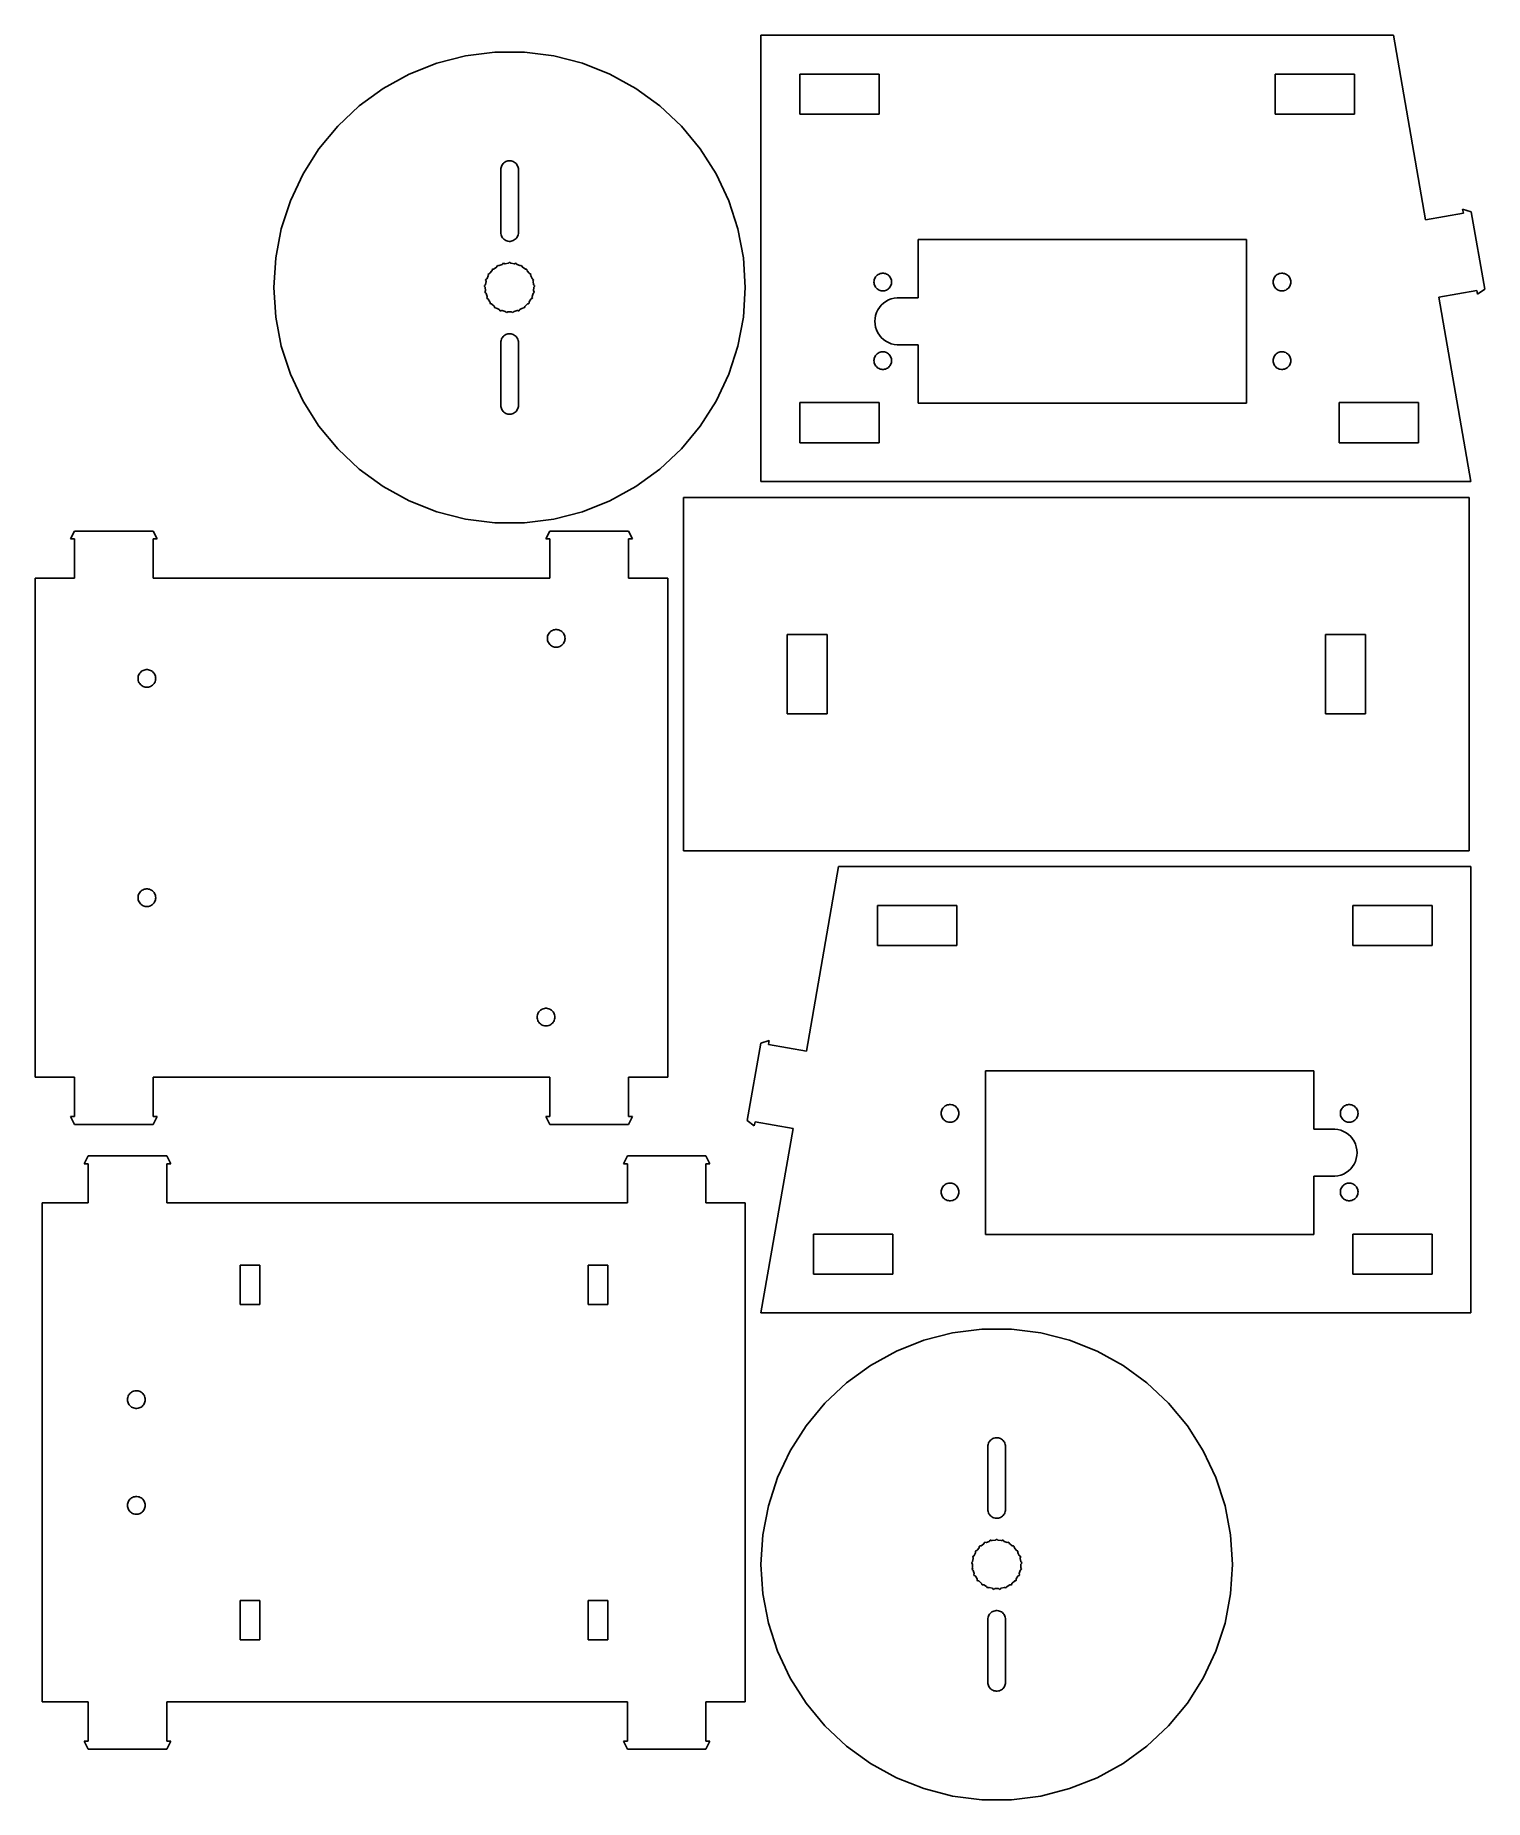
# Model space of a CAD drawing. Header units: metres. Extents: x -90 to 94, y -109 to 116.
import ezdxf

# ---------------------------------------------------------------- set-up
doc = ezdxf.new("R2010")
doc.units = ezdxf.units.M

msp = doc.modelspace()

# ---------------------------------------------------------------- linework, layer by layer
for p, q in [((82.5, 115.6), (2, 115.6)), ((2, 115.6), (2, 58.8)), ((86.5762, 92.1263), (82.5, 115.6)), ((-35.6214, 112.969), (-39.2705, 112.032)), ((-31.8837, 113.441), (-35.6214, 112.969)), ((-28.1163, 113.441), (-31.8837, 113.441)), ((-24.3786, 112.969), (-28.1163, 113.441)), ((-20.7295, 112.032), (-24.3786, 112.969)), ((-42.7734, 110.645), (-46.0748, 108.83)), ((-39.2705, 112.032), (-42.7734, 110.645)), ((-17.2266, 110.645), (-20.7295, 112.032)), ((-13.9252, 108.83), (-17.2266, 110.645)), ((6.95001, 105.55), (6.95001, 110.65)), ((6.95001, 110.65), (17.05, 110.65)), ((17.05, 110.65), (17.05, 105.55)), ((67.45, 105.55), (67.45, 110.65)), ((67.45, 110.65), (77.55, 110.65)), ((77.55, 110.65), (77.55, 105.55)), ((-46.0748, 108.83), (-49.1227, 106.615)), ((-10.8773, 106.615), (-13.9252, 108.83)), ((-49.1227, 106.615), (-51.8691, 104.036)), ((-8.13094, 104.036), (-10.8773, 106.615)), ((17.05, 105.55), (6.95001, 105.55)), ((77.55, 105.55), (67.45, 105.55)), ((-51.8691, 104.036), (-54.2705, 101.134)), ((-5.72949, 101.134), (-8.13094, 104.036)), ((-54.2705, 101.134), (-56.2892, 97.9526)), ((-3.7108, 97.9526), (-5.72949, 101.134)), ((-31.0897, 98.7798), (-31.046, 98.9141)), ((-31.046, 98.9141), (-30.9858, 99.042)), ((-30.9858, 99.042), (-30.9101, 99.1613)), ((-30.9101, 99.1613), (-30.8201, 99.2701)), ((-30.8201, 99.2701), (-30.7171, 99.3668)), ((-30.7171, 99.3668), (-30.6028, 99.4499)), ((-30.6028, 99.4499), (-30.479, 99.5179)), ((-30.479, 99.5179), (-30.3476, 99.5699)), ((-30.3476, 99.5699), (-30.2108, 99.6051)), ((-30.2108, 99.6051), (-30.0706, 99.6228)), ((-30.0706, 99.6228), (-29.9294, 99.6228)), ((-29.9294, 99.6228), (-29.7892, 99.6051)), ((-29.7892, 99.6051), (-29.6524, 99.5699)), ((-29.6524, 99.5699), (-29.521, 99.5179)), ((-29.521, 99.5179), (-29.3972, 99.4499)), ((-29.3972, 99.4499), (-29.2829, 99.3668)), ((-29.2829, 99.3668), (-29.1799, 99.2701)), ((-29.1799, 99.2701), (-29.0899, 99.1613)), ((-29.0899, 99.1613), (-29.0142, 99.042)), ((-29.0142, 99.042), (-28.954, 98.9141)), ((-28.954, 98.9141), (-28.9103, 98.7798)), ((-56.2892, 97.9526), (-57.8933, 94.5437)), ((-31.125, 98.5), (-31.1161, 98.641)), ((-31.125, 90.5), (-31.125, 98.5)), ((-31.1161, 98.641), (-31.0897, 98.7798)), ((-28.9103, 98.7798), (-28.8839, 98.641)), ((-28.8839, 98.641), (-28.875, 98.5)), ((-28.875, 98.5), (-28.875, 90.5)), ((-2.10671, 94.5437), (-3.7108, 97.9526)), ((-57.8933, 94.5437), (-59.0575, 90.9607)), ((-0.94251, 90.9607), (-2.10671, 94.5437)), ((91.3889, 92.9749), (86.5762, 92.1263)), ((92.3737, 93.1486), (91.3021, 93.4673)), ((91.3021, 93.4673), (91.3889, 92.9749)), ((94.1102, 83.3005), (92.3737, 93.1486)), ((-59.0575, 90.9607), (-59.7634, 87.26)), ((-31.1161, 90.359), (-31.125, 90.5)), ((-31.0897, 90.2202), (-31.1161, 90.359)), ((-31.046, 90.0859), (-31.0897, 90.2202)), ((-30.9858, 89.958), (-31.046, 90.0859)), ((-30.9101, 89.8387), (-30.9858, 89.958)), ((-30.8201, 89.7299), (-30.9101, 89.8387)), ((-29.0899, 89.8387), (-29.1799, 89.7299)), ((-29.0142, 89.958), (-29.0899, 89.8387)), ((-28.954, 90.0859), (-29.0142, 89.958)), ((-28.9103, 90.2202), (-28.954, 90.0859)), ((-28.8839, 90.359), (-28.9103, 90.2202)), ((-28.875, 90.5), (-28.8839, 90.359)), ((-0.23656, 87.26), (-0.94251, 90.9607)), ((-30.7171, 89.6332), (-30.8201, 89.7299)), ((-30.6028, 89.5501), (-30.7171, 89.6332)), ((-30.479, 89.4821), (-30.6028, 89.5501)), ((-30.3476, 89.4301), (-30.479, 89.4821)), ((-30.2108, 89.3949), (-30.3476, 89.4301)), ((-30.0706, 89.3772), (-30.2108, 89.3949)), ((-29.9294, 89.3772), (-30.0706, 89.3772)), ((-29.7892, 89.3949), (-29.9294, 89.3772)), ((-29.6524, 89.4301), (-29.7892, 89.3949)), ((-29.521, 89.4821), (-29.6524, 89.4301)), ((-29.3972, 89.5501), (-29.521, 89.4821)), ((-29.2829, 89.6332), (-29.3972, 89.5501)), ((-29.1799, 89.7299), (-29.2829, 89.6332)), ((22, 82.2), (22, 89.6)), ((22, 89.6), (63.8, 89.6)), ((63.8, 89.6), (63.8, 68.8)), ((-59.7634, 87.26), (-60, 83.5)), ((-32.4978, 85.3148), (-32.2507, 85.6135)), ((-32.2507, 85.6135), (-32.2231, 85.6394)), ((-32.2231, 85.6394), (-32.2184, 85.7894)), ((-32.2184, 85.7894), (-32.1455, 85.8578)), ((-32.1455, 85.8578), (-31.9956, 85.8531)), ((-31.9956, 85.8531), (-31.968, 85.879)), ((-31.968, 85.879), (-31.6544, 86.1069)), ((-31.6544, 86.1069), (-31.6212, 86.1251)), ((-31.6212, 86.1251), (-31.5794, 86.2691)), ((-31.5794, 86.2691), (-31.4918, 86.3173)), ((-31.4918, 86.3173), (-31.3477, 86.2754)), ((-31.3477, 86.2754), (-31.3146, 86.2937)), ((-31.3146, 86.2937), (-30.9541, 86.4364)), ((-30.9541, 86.4364), (-30.9175, 86.4458)), ((-30.9175, 86.4458), (-30.8411, 86.5749)), ((-30.8411, 86.5749), (-30.7443, 86.5998)), ((-30.7443, 86.5998), (-30.6151, 86.5234)), ((-30.6151, 86.5234), (-30.5785, 86.5328)), ((-30.5785, 86.5328), (-30.1939, 86.5814)), ((-30.1939, 86.5814), (-30.1561, 86.5814)), ((-30.1561, 86.5814), (-30.05, 86.6875)), ((-30.05, 86.6875), (-29.95, 86.6875)), ((-29.95, 86.6875), (-29.8439, 86.5814)), ((-29.8439, 86.5814), (-29.8061, 86.5814)), ((-29.8061, 86.5814), (-29.4215, 86.5328)), ((-29.4215, 86.5328), (-29.3849, 86.5234)), ((-29.3849, 86.5234), (-29.2557, 86.5998)), ((-29.2557, 86.5998), (-29.1589, 86.5749)), ((-29.1589, 86.5749), (-29.0825, 86.4458)), ((-29.0825, 86.4458), (-29.0459, 86.4364)), ((-29.0459, 86.4364), (-28.6854, 86.2937)), ((-28.6854, 86.2937), (-28.6523, 86.2754)), ((-28.6523, 86.2754), (-28.5082, 86.3173)), ((-28.5082, 86.3173), (-28.4206, 86.2691)), ((-28.4206, 86.2691), (-28.3788, 86.1251)), ((-28.3788, 86.1251), (-28.3456, 86.1069)), ((-28.3456, 86.1069), (-28.032, 85.879)), ((-28.032, 85.879), (-28.0044, 85.8531)), ((-28.0044, 85.8531), (-27.8545, 85.8578)), ((-27.8545, 85.8578), (-27.7816, 85.7894)), ((-27.7816, 85.7894), (-27.7769, 85.6394)), ((-27.7769, 85.6394), (-27.7493, 85.6135)), ((-27.7493, 85.6135), (-27.5022, 85.3148)), ((0, 83.5), (-0.23656, 87.26)), ((-60, 83.5), (-59.7634, 79.74)), ((-33.1843, 83.6503), (-33.1781, 83.75)), ((-33.0851, 83.5377), (-33.1843, 83.6503)), ((-33.1781, 83.75), (-33.0655, 83.8492)), ((-33.0875, 83.5), (-33.0851, 83.5377)), ((-33.0632, 83.113), (-33.0875, 83.5)), ((-33.0655, 83.8492), (-33.0632, 83.887)), ((-33.0632, 83.887), (-32.9905, 84.2678)), ((-33.0561, 83.0759), (-33.0632, 83.113)), ((-33.0469, 84.4374), (-33.016, 84.5325)), ((-32.9788, 84.3038), (-33.0469, 84.4374)), ((-33.016, 84.5325), (-32.8824, 84.6006)), ((-32.9905, 84.2678), (-32.9788, 84.3038)), ((-32.8824, 84.6006), (-32.8707, 84.6366)), ((-32.8707, 84.6366), (-32.7056, 84.9874)), ((-32.7181, 85.1657), (-32.6645, 85.2501)), ((-32.6853, 85.0193), (-32.7181, 85.1657)), ((-32.7056, 84.9874), (-32.6853, 85.0193)), ((-32.6645, 85.2501), (-32.5181, 85.2829)), ((-32.5181, 85.2829), (-32.4978, 85.3148)), ((-27.5022, 85.3148), (-27.4819, 85.2829)), ((-27.4819, 85.2829), (-27.3355, 85.2501)), ((-27.3355, 85.2501), (-27.2819, 85.1657)), ((-27.2819, 85.1657), (-27.3147, 85.0193)), ((-27.3147, 85.0193), (-27.2944, 84.9874)), ((-27.2944, 84.9874), (-27.1293, 84.6366)), ((-27.1293, 84.6366), (-27.1176, 84.6006)), ((-27.1176, 84.6006), (-26.984, 84.5325)), ((-26.9531, 84.4374), (-27.0212, 84.3038)), ((-27.0212, 84.3038), (-27.0095, 84.2678)), ((-27.0095, 84.2678), (-26.9368, 83.887)), ((-26.984, 84.5325), (-26.9531, 84.4374)), ((-26.9368, 83.113), (-26.9439, 83.0759)), ((-26.9368, 83.887), (-26.9345, 83.8492)), ((-26.9125, 83.5), (-26.9368, 83.113)), ((-26.9345, 83.8492), (-26.8219, 83.75)), ((-26.8157, 83.6503), (-26.9149, 83.5377)), ((-26.9149, 83.5377), (-26.9125, 83.5)), ((-26.8219, 83.75), (-26.8157, 83.6503)), ((-0.23656, 79.74), (0, 83.5)), ((16.375, 84.2), (16.3839, 84.341)), ((16.3839, 84.059), (16.375, 84.2)), ((16.3839, 84.341), (16.4104, 84.4798)), ((16.4104, 83.9202), (16.3839, 84.059)), ((16.4104, 84.4798), (16.454, 84.6141)), ((16.454, 83.7859), (16.4104, 83.9202)), ((16.454, 84.6141), (16.5142, 84.742)), ((16.5142, 83.658), (16.454, 83.7859)), ((16.5142, 84.742), (16.5899, 84.8612)), ((16.5899, 83.5387), (16.5142, 83.658)), ((16.5899, 84.8612), (16.6799, 84.9701)), ((16.6799, 83.4299), (16.5899, 83.5387)), ((16.6799, 84.9701), (16.7829, 85.0668)), ((16.7829, 83.3332), (16.6799, 83.4299)), ((16.7829, 85.0668), (16.8972, 85.1499)), ((16.8972, 83.2501), (16.7829, 83.3332)), ((16.8972, 85.1499), (17.021, 85.2179)), ((17.021, 83.1821), (16.8972, 83.2501)), ((17.021, 85.2179), (17.1524, 85.2699)), ((17.1524, 83.13), (17.021, 83.1821)), ((17.1524, 85.2699), (17.2892, 85.3051)), ((17.2892, 83.0949), (17.1524, 83.13)), ((17.2892, 85.3051), (17.4294, 85.3228)), ((17.4294, 83.0772), (17.2892, 83.0949)), ((17.4294, 85.3228), (17.5706, 85.3228)), ((17.5706, 85.3228), (17.7108, 85.3051)), ((17.7108, 83.0949), (17.5706, 83.0772)), ((17.7108, 85.3051), (17.8477, 85.2699)), ((17.8477, 83.13), (17.7108, 83.0949)), ((17.8477, 85.2699), (17.979, 85.2179)), ((17.979, 83.1821), (17.8477, 83.13)), ((17.979, 85.2179), (18.1028, 85.1499)), ((18.1028, 83.2501), (17.979, 83.1821)), ((18.1028, 85.1499), (18.2171, 85.0668)), ((18.2171, 83.3332), (18.1028, 83.2501)), ((18.2171, 85.0668), (18.3201, 84.9701)), ((18.3201, 83.4299), (18.2171, 83.3332)), ((18.3201, 84.9701), (18.4102, 84.8612)), ((18.4102, 83.5387), (18.3201, 83.4299)), ((18.4102, 84.8612), (18.4859, 84.742)), ((18.4859, 83.658), (18.4102, 83.5387)), ((18.4859, 84.742), (18.546, 84.6141)), ((18.546, 83.7859), (18.4859, 83.658)), ((18.546, 84.6141), (18.5897, 84.4798)), ((18.5897, 83.9202), (18.546, 83.7859)), ((18.5897, 84.4798), (18.6161, 84.341)), ((18.6161, 84.059), (18.5897, 83.9202)), ((18.6161, 84.341), (18.625, 84.2)), ((18.625, 84.2), (18.6161, 84.059)), ((67.175, 84.2), (67.1839, 84.341)), ((67.1839, 84.059), (67.175, 84.2)), ((67.1839, 84.341), (67.2103, 84.4798)), ((67.2103, 83.9202), (67.1839, 84.059)), ((67.2103, 84.4798), (67.254, 84.6141)), ((67.254, 83.7859), (67.2103, 83.9202)), ((67.254, 84.6141), (67.3141, 84.742)), ((67.3141, 83.658), (67.254, 83.7859)), ((67.3141, 84.742), (67.3898, 84.8612)), ((67.3898, 83.5387), (67.3141, 83.658)), ((67.3898, 84.8612), (67.4799, 84.9701)), ((67.4799, 83.4299), (67.3898, 83.5387)), ((67.4799, 84.9701), (67.5829, 85.0668)), ((67.5829, 83.3332), (67.4799, 83.4299)), ((67.5829, 85.0668), (67.6972, 85.1499)), ((67.6972, 83.2501), (67.5829, 83.3332)), ((67.6972, 85.1499), (67.821, 85.2179)), ((67.821, 83.1821), (67.6972, 83.2501)), ((67.821, 85.2179), (67.9523, 85.2699)), ((67.9523, 83.13), (67.821, 83.1821)), ((67.9523, 85.2699), (68.0892, 85.3051)), ((68.0892, 83.0949), (67.9523, 83.13)), ((68.0892, 85.3051), (68.2294, 85.3228)), ((68.2294, 83.0772), (68.0892, 83.0949)), ((68.2294, 85.3228), (68.3706, 85.3228)), ((68.3706, 85.3228), (68.5108, 85.3051)), ((68.5108, 83.0949), (68.3706, 83.0772)), ((68.5108, 85.3051), (68.6476, 85.2699)), ((68.6476, 83.13), (68.5108, 83.0949)), ((68.6476, 85.2699), (68.779, 85.2179)), ((68.779, 83.1821), (68.6476, 83.13)), ((68.779, 85.2179), (68.9028, 85.1499)), ((68.9028, 83.2501), (68.779, 83.1821)), ((68.9028, 85.1499), (69.0171, 85.0668)), ((69.0171, 83.3332), (68.9028, 83.2501)), ((69.0171, 85.0668), (69.1201, 84.9701)), ((69.1201, 83.4299), (69.0171, 83.3332)), ((69.1201, 84.9701), (69.2101, 84.8612)), ((69.2101, 83.5387), (69.1201, 83.4299)), ((69.2101, 84.8612), (69.2858, 84.742)), ((69.2858, 83.658), (69.2101, 83.5387)), ((69.2858, 84.742), (69.346, 84.6141)), ((69.346, 83.7859), (69.2858, 83.658)), ((69.346, 84.6141), (69.3896, 84.4798)), ((69.3896, 83.9202), (69.346, 83.7859)), ((69.3896, 84.4798), (69.4161, 84.341)), ((69.4161, 84.059), (69.3896, 83.9202)), ((69.4161, 84.341), (69.425, 84.2)), ((69.425, 84.2), (69.4161, 84.059)), ((88.287, 82.2737), (93.1254, 83.1268)), ((93.1254, 83.1268), (93.2122, 82.6344)), ((93.2122, 82.6344), (94.1102, 83.3005)), ((-33.1404, 82.9518), (-33.0561, 83.0759)), ((-33.1217, 82.8536), (-33.1404, 82.9518)), ((-32.9976, 82.7693), (-33.1217, 82.8536)), ((-32.9905, 82.7322), (-32.9976, 82.7693)), ((-32.8707, 82.3634), (-32.9905, 82.7322)), ((-32.9054, 82.1881), (-32.8546, 82.3292)), ((-32.8628, 82.0976), (-32.9054, 82.1881)), ((-32.8546, 82.3292), (-32.8707, 82.3634)), ((-32.7217, 82.0468), (-32.8628, 82.0976)), ((-32.7056, 82.0126), (-32.7217, 82.0468)), ((-32.4978, 81.6852), (-32.7056, 82.0126)), ((-32.4737, 81.6561), (-32.4978, 81.6852)), ((-32.4879, 81.5067), (-32.4737, 81.6561)), ((-32.4241, 81.4297), (-32.4879, 81.5067)), ((-32.2748, 81.4156), (-32.4241, 81.4297)), ((-32.2507, 81.3865), (-32.2748, 81.4156)), ((-31.968, 81.121), (-32.2507, 81.3865)), ((-31.9375, 81.0988), (-31.968, 81.121)), ((-31.914, 80.9507), (-31.9375, 81.0988)), ((-31.8331, 80.8919), (-31.914, 80.9507)), ((-31.6849, 80.9154), (-31.8331, 80.8919)), ((-31.6544, 80.8931), (-31.6849, 80.9154)), ((-31.3146, 80.7063), (-31.6544, 80.8931)), ((-28.3456, 80.8931), (-28.6854, 80.7063)), ((-28.3151, 80.9154), (-28.3456, 80.8931)), ((-28.1669, 80.8919), (-28.3151, 80.9154)), ((-28.086, 80.9507), (-28.1669, 80.8919)), ((-28.0625, 81.0988), (-28.086, 80.9507)), ((-28.032, 81.121), (-28.0625, 81.0988)), ((-27.7493, 81.3865), (-28.032, 81.121)), ((-27.7252, 81.4156), (-27.7493, 81.3865)), ((-27.5759, 81.4297), (-27.7252, 81.4156)), ((-27.5121, 81.5067), (-27.5759, 81.4297)), ((-27.5022, 81.6852), (-27.5263, 81.6561)), ((-27.5263, 81.6561), (-27.5121, 81.5067)), ((-27.2944, 82.0126), (-27.5022, 81.6852)), ((-27.2783, 82.0468), (-27.2944, 82.0126)), ((-27.1372, 82.0976), (-27.2783, 82.0468)), ((-27.1293, 82.3634), (-27.1454, 82.3292)), ((-27.1454, 82.3292), (-27.0946, 82.1881)), ((-27.0946, 82.1881), (-27.1372, 82.0976)), ((-27.0095, 82.7322), (-27.1293, 82.3634)), ((-27.0024, 82.7693), (-27.0095, 82.7322)), ((-26.8783, 82.8536), (-27.0024, 82.7693)), ((-26.9439, 83.0759), (-26.8596, 82.9518)), ((-26.8596, 82.9518), (-26.8783, 82.8536)), ((16.8711, 80.6453), (17.073, 80.9633)), ((17.073, 80.9633), (17.3131, 81.2536)), ((17.3131, 81.2536), (17.5877, 81.5115)), ((17.5706, 83.0772), (17.4294, 83.0772)), ((17.5877, 81.5115), (17.8925, 81.733)), ((17.8925, 81.733), (18.2227, 81.9145)), ((18.2227, 81.9145), (18.573, 82.0532)), ((18.573, 82.0532), (18.9379, 82.1468)), ((18.9379, 82.1468), (19.3116, 82.1941)), ((19.3116, 82.1941), (20, 82.2)), ((20, 82.2), (22, 82.2)), ((68.3706, 83.0772), (68.2294, 83.0772)), ((92.3632, 58.8), (88.287, 82.2737)), ((-59.7634, 79.74), (-59.0575, 76.0393)), ((-31.2795, 80.6924), (-31.3146, 80.7063)), ((-31.2199, 80.5548), (-31.2795, 80.6924)), ((-31.1269, 80.5179), (-31.2199, 80.5548)), ((-30.9892, 80.5775), (-31.1269, 80.5179)), ((-30.9541, 80.5636), (-30.9892, 80.5775)), ((-30.5785, 80.4672), (-30.9541, 80.5636)), ((-30.541, 80.4625), (-30.5785, 80.4672)), ((-30.4491, 80.3439), (-30.541, 80.4625)), ((-30.3499, 80.3314), (-30.4491, 80.3439)), ((-30.2314, 80.4233), (-30.3499, 80.3314)), ((-30.1939, 80.4186), (-30.2314, 80.4233)), ((-29.8061, 80.4186), (-30.1939, 80.4186)), ((-29.7686, 80.4233), (-29.8061, 80.4186)), ((-29.6501, 80.3314), (-29.7686, 80.4233)), ((-29.5509, 80.3439), (-29.6501, 80.3314)), ((-29.459, 80.4625), (-29.5509, 80.3439)), ((-29.4215, 80.4672), (-29.459, 80.4625)), ((-29.0459, 80.5636), (-29.4215, 80.4672)), ((-29.0108, 80.5775), (-29.0459, 80.5636)), ((-28.8731, 80.5179), (-29.0108, 80.5775)), ((-28.7801, 80.5548), (-28.8731, 80.5179)), ((-28.7205, 80.6924), (-28.7801, 80.5548)), ((-28.6854, 80.7063), (-28.7205, 80.6924)), ((-0.94251, 76.0393), (-0.23656, 79.74)), ((16.5, 79.2), (16.5237, 79.576)), ((16.5237, 78.824), (16.5, 79.2)), ((16.5237, 79.576), (16.5943, 79.9461)), ((16.5943, 78.4539), (16.5237, 78.824)), ((16.5943, 79.9461), (16.7107, 80.3044)), ((16.7107, 80.3044), (16.8711, 80.6453)), ((-31.125, 76.5), (-31.1161, 76.641)), ((-31.125, 68.5), (-31.125, 76.5)), ((-31.1161, 76.641), (-31.0897, 76.7798)), ((-31.0897, 76.7798), (-31.046, 76.9141)), ((-31.046, 76.9141), (-30.9858, 77.042)), ((-30.9858, 77.042), (-30.9101, 77.1613)), ((-30.9101, 77.1613), (-30.8201, 77.2701)), ((-30.8201, 77.2701), (-30.7171, 77.3668)), ((-30.7171, 77.3668), (-30.6028, 77.4499)), ((-30.6028, 77.4499), (-30.479, 77.5179)), ((-30.479, 77.5179), (-30.3476, 77.5699)), ((-30.3476, 77.5699), (-30.2108, 77.6051)), ((-30.2108, 77.6051), (-30.0706, 77.6228)), ((-30.0706, 77.6228), (-29.9294, 77.6228)), ((-29.9294, 77.6228), (-29.7892, 77.6051)), ((-29.7892, 77.6051), (-29.6524, 77.5699)), ((-29.6524, 77.5699), (-29.521, 77.5179)), ((-29.521, 77.5179), (-29.3972, 77.4499)), ((-29.3972, 77.4499), (-29.2829, 77.3668)), ((-29.2829, 77.3668), (-29.1799, 77.2701)), ((-29.1799, 77.2701), (-29.0899, 77.1613)), ((-29.0899, 77.1613), (-29.0142, 77.042)), ((-29.0142, 77.042), (-28.954, 76.9141)), ((-28.954, 76.9141), (-28.9103, 76.7798)), ((-28.9103, 76.7798), (-28.8839, 76.641)), ((-28.8839, 76.641), (-28.875, 76.5)), ((-28.875, 76.5), (-28.875, 68.5)), ((16.7107, 78.0956), (16.5943, 78.4539)), ((16.8711, 77.7547), (16.7107, 78.0956)), ((17.073, 77.4366), (16.8711, 77.7547)), ((17.3131, 77.1463), (17.073, 77.4366)), ((17.5877, 76.8885), (17.3131, 77.1463)), ((17.8925, 76.667), (17.5877, 76.8885)), ((18.2227, 76.4855), (17.8925, 76.667)), ((18.573, 76.3468), (18.2227, 76.4855)), ((18.9379, 76.2531), (18.573, 76.3468)), ((-59.0575, 76.0393), (-57.8933, 72.4563)), ((-2.10671, 72.4563), (-0.94251, 76.0393)), ((16.375, 74.2), (16.3839, 74.341)), ((16.3839, 74.059), (16.375, 74.2)), ((16.3839, 74.341), (16.4104, 74.4798)), ((16.4104, 74.4798), (16.454, 74.6141)), ((16.454, 74.6141), (16.5142, 74.742)), ((16.5142, 74.742), (16.5899, 74.8612)), ((16.5899, 74.8612), (16.6799, 74.9701)), ((16.6799, 74.9701), (16.7829, 75.0668)), ((16.7829, 75.0668), (16.8972, 75.1499)), ((16.8972, 75.1499), (17.021, 75.2179)), ((17.021, 75.2179), (17.1524, 75.2699)), ((17.1524, 75.2699), (17.2892, 75.3051)), ((17.2892, 75.3051), (17.4294, 75.3228)), ((17.4294, 75.3228), (17.5706, 75.3228)), ((17.5706, 75.3228), (17.7108, 75.3051)), ((17.7108, 75.3051), (17.8477, 75.2699)), ((17.8477, 75.2699), (17.979, 75.2179)), ((17.979, 75.2179), (18.1028, 75.1499)), ((18.1028, 75.1499), (18.2171, 75.0668)), ((18.2171, 75.0668), (18.3201, 74.9701)), ((18.3201, 74.9701), (18.4102, 74.8612)), ((18.4102, 74.8612), (18.4859, 74.742)), ((18.4859, 74.742), (18.546, 74.6141)), ((18.546, 74.6141), (18.5897, 74.4798)), ((18.5897, 74.4798), (18.6161, 74.341)), ((18.6161, 74.341), (18.625, 74.2)), ((18.625, 74.2), (18.6161, 74.059)), ((19.3116, 76.2059), (18.9379, 76.2531)), ((20, 76.2), (19.3116, 76.2059)), ((22, 76.2), (20, 76.2)), ((22, 68.8), (22, 76.2)), ((67.175, 74.2), (67.1839, 74.341)), ((67.1839, 74.059), (67.175, 74.2)), ((67.1839, 74.341), (67.2103, 74.4798)), ((67.2103, 74.4798), (67.254, 74.6141)), ((67.254, 74.6141), (67.3141, 74.742)), ((67.3141, 74.742), (67.3898, 74.8612)), ((67.3898, 74.8612), (67.4799, 74.9701)), ((67.4799, 74.9701), (67.5829, 75.0668)), ((67.5829, 75.0668), (67.6972, 75.1499)), ((67.6972, 75.1499), (67.821, 75.2179)), ((67.821, 75.2179), (67.9523, 75.2699)), ((67.9523, 75.2699), (68.0892, 75.3051)), ((68.0892, 75.3051), (68.2294, 75.3228)), ((68.2294, 75.3228), (68.3706, 75.3228)), ((68.3706, 75.3228), (68.5108, 75.3051)), ((68.5108, 75.3051), (68.6476, 75.2699)), ((68.6476, 75.2699), (68.779, 75.2179)), ((68.779, 75.2179), (68.9028, 75.1499)), ((68.9028, 75.1499), (69.0171, 75.0668)), ((69.0171, 75.0668), (69.1201, 74.9701)), ((69.1201, 74.9701), (69.2101, 74.8612)), ((69.2101, 74.8612), (69.2858, 74.742)), ((69.2858, 74.742), (69.346, 74.6141)), ((69.346, 74.6141), (69.3896, 74.4798)), ((69.3896, 74.4798), (69.4161, 74.341)), ((69.4161, 74.341), (69.425, 74.2)), ((69.425, 74.2), (69.4161, 74.059)), ((-57.8933, 72.4563), (-56.2892, 69.0474)), ((-3.7108, 69.0474), (-2.10671, 72.4563)), ((16.4104, 73.9202), (16.3839, 74.059)), ((16.454, 73.7859), (16.4104, 73.9202)), ((16.5142, 73.658), (16.454, 73.7859)), ((16.5899, 73.5387), (16.5142, 73.658)), ((16.6799, 73.4299), (16.5899, 73.5387)), ((16.7829, 73.3332), (16.6799, 73.4299)), ((16.8972, 73.2501), (16.7829, 73.3332)), ((17.021, 73.1821), (16.8972, 73.2501)), ((17.1524, 73.13), (17.021, 73.1821)), ((17.2892, 73.0949), (17.1524, 73.13)), ((17.4294, 73.0772), (17.2892, 73.0949)), ((17.5706, 73.0772), (17.4294, 73.0772)), ((17.7108, 73.0949), (17.5706, 73.0772)), ((17.8477, 73.13), (17.7108, 73.0949)), ((17.979, 73.1821), (17.8477, 73.13)), ((18.1028, 73.2501), (17.979, 73.1821)), ((18.2171, 73.3332), (18.1028, 73.2501)), ((18.3201, 73.4299), (18.2171, 73.3332)), ((18.4102, 73.5387), (18.3201, 73.4299)), ((18.4859, 73.658), (18.4102, 73.5387)), ((18.546, 73.7859), (18.4859, 73.658)), ((18.5897, 73.9202), (18.546, 73.7859)), ((18.6161, 74.059), (18.5897, 73.9202)), ((67.2103, 73.9202), (67.1839, 74.059)), ((67.254, 73.7859), (67.2103, 73.9202)), ((67.3141, 73.658), (67.254, 73.7859)), ((67.3898, 73.5387), (67.3141, 73.658)), ((67.4799, 73.4299), (67.3898, 73.5387)), ((67.5829, 73.3332), (67.4799, 73.4299)), ((67.6972, 73.2501), (67.5829, 73.3332)), ((67.821, 73.1821), (67.6972, 73.2501)), ((67.9523, 73.13), (67.821, 73.1821)), ((68.0892, 73.0949), (67.9523, 73.13)), ((68.2294, 73.0772), (68.0892, 73.0949)), ((68.3706, 73.0772), (68.2294, 73.0772)), ((68.5108, 73.0949), (68.3706, 73.0772)), ((68.6476, 73.13), (68.5108, 73.0949)), ((68.779, 73.1821), (68.6476, 73.13)), ((68.9028, 73.2501), (68.779, 73.1821)), ((69.0171, 73.3332), (68.9028, 73.2501)), ((69.1201, 73.4299), (69.0171, 73.3332)), ((69.2101, 73.5387), (69.1201, 73.4299)), ((69.2858, 73.658), (69.2101, 73.5387)), ((69.346, 73.7859), (69.2858, 73.658)), ((69.3896, 73.9202), (69.346, 73.7859)), ((69.4161, 74.059), (69.3896, 73.9202)), ((-56.2892, 69.0474), (-54.2705, 65.8664)), ((-31.1161, 68.359), (-31.125, 68.5)), ((-31.0897, 68.2202), (-31.1161, 68.359)), ((-31.046, 68.0859), (-31.0897, 68.2202)), ((-30.9858, 67.958), (-31.046, 68.0859)), ((-30.9101, 67.8387), (-30.9858, 67.958)), ((-30.8201, 67.7299), (-30.9101, 67.8387)), ((-30.7171, 67.6332), (-30.8201, 67.7299)), ((-30.6028, 67.5501), (-30.7171, 67.6332)), ((-30.479, 67.4821), (-30.6028, 67.5501)), ((-30.3476, 67.4301), (-30.479, 67.4821)), ((-30.2108, 67.3949), (-30.3476, 67.4301)), ((-30.0706, 67.3772), (-30.2108, 67.3949)), ((-29.9294, 67.3772), (-30.0706, 67.3772)), ((-29.7892, 67.3949), (-29.9294, 67.3772)), ((-29.6524, 67.4301), (-29.7892, 67.3949)), ((-29.521, 67.4821), (-29.6524, 67.4301)), ((-29.3972, 67.5501), (-29.521, 67.4821)), ((-29.2829, 67.6332), (-29.3972, 67.5501)), ((-29.1799, 67.7299), (-29.2829, 67.6332)), ((-29.0899, 67.8387), (-29.1799, 67.7299)), ((-29.0142, 67.958), (-29.0899, 67.8387)), ((-28.954, 68.0859), (-29.0142, 67.958)), ((-28.9103, 68.2202), (-28.954, 68.0859)), ((-28.8839, 68.359), (-28.9103, 68.2202)), ((-28.875, 68.5), (-28.8839, 68.359)), ((-5.72949, 65.8664), (-3.7108, 69.0474)), ((6.95001, 63.75), (6.95001, 68.85)), ((6.95001, 68.85), (17.05, 68.85)), ((17.05, 68.85), (17.05, 63.75)), ((63.8, 68.8), (22, 68.8)), ((75.5767, 63.75), (75.5767, 68.85)), ((75.5767, 68.85), (85.6767, 68.85)), ((85.6767, 68.85), (85.6767, 63.75)), ((-54.2705, 65.8664), (-51.8691, 62.9636)), ((-8.13094, 62.9636), (-5.72949, 65.8664)), ((-51.8691, 62.9636), (-49.1227, 60.3846)), ((-10.8773, 60.3846), (-8.13094, 62.9636)), ((17.05, 63.75), (6.95001, 63.75)), ((85.6767, 63.75), (75.5767, 63.75)), ((-49.1227, 60.3846), (-46.0748, 58.1702)), ((-13.9252, 58.1702), (-10.8773, 60.3846)), ((2, 58.8), (92.3632, 58.8)), ((-46.0748, 58.1702), (-42.7734, 56.3552)), ((-42.7734, 56.3552), (-39.2705, 54.9683)), ((-20.7295, 54.9683), (-17.2266, 56.3552)), ((-17.2266, 56.3552), (-13.9252, 58.1702)), ((92.1368, 56.8), (-7.86322, 56.8)), ((-7.86322, 56.8), (-7.86322, 11.8)), ((92.1368, 11.8), (92.1368, 56.8)), ((-39.2705, 54.9683), (-35.6214, 54.0314)), ((-35.6214, 54.0314), (-31.8837, 53.5592)), ((-28.1163, 53.5592), (-24.3786, 54.0314)), ((-24.3786, 54.0314), (-20.7295, 54.9683)), ((-85.3632, 52.5), (-85.8632, 51.5)), ((-75.3632, 52.5), (-85.3632, 52.5)), ((-74.8632, 51.5), (-75.3632, 52.5)), ((-31.8837, 53.5592), (-28.1163, 53.5592)), ((-24.8632, 52.5), (-25.3632, 51.5)), ((-14.8632, 52.5), (-24.8632, 52.5)), ((-14.3632, 51.5), (-14.8632, 52.5)), ((-85.8632, 51.5), (-85.3632, 51.5)), ((-85.3632, 51.5), (-85.3632, 46.5)), ((-75.3632, 46.5), (-75.3632, 51.5)), ((-75.3632, 51.5), (-74.8632, 51.5)), ((-25.3632, 51.5), (-24.8632, 51.5)), ((-24.8632, 51.5), (-24.8632, 46.5)), ((-14.8632, 46.5), (-14.8632, 51.5)), ((-14.8632, 51.5), (-14.3632, 51.5)), ((-85.3632, 46.5), (-90.3632, 46.5)), ((-90.3632, 46.5), (-90.3632, -17)), ((-24.8632, 46.5), (-75.3632, 46.5)), ((-9.86322, 46.5), (-14.8632, 46.5)), ((-9.86322, -17), (-9.86322, 46.5)), ((-25.1882, 38.85), (-25.1794, 38.991)), ((-25.1794, 38.709), (-25.1882, 38.85)), ((-25.1794, 38.991), (-25.1529, 39.1298)), ((-25.1529, 38.5702), (-25.1794, 38.709)), ((-25.1529, 39.1298), (-25.1092, 39.2641)), ((-25.1092, 38.4359), (-25.1529, 38.5702)), ((-25.1092, 39.2641), (-25.0491, 39.392)), ((-25.0491, 38.308), (-25.1092, 38.4359)), ((-25.0491, 39.392), (-24.9734, 39.5112)), ((-24.9734, 38.1887), (-25.0491, 38.308)), ((-24.9734, 39.5112), (-24.8833, 39.6201)), ((-24.8833, 38.0799), (-24.9734, 38.1887)), ((-24.8833, 39.6201), (-24.7803, 39.7168)), ((-24.7803, 39.7168), (-24.666, 39.7999)), ((-24.666, 39.7999), (-24.5422, 39.8679)), ((-24.5422, 39.8679), (-24.4109, 39.9199)), ((-24.4109, 39.9199), (-24.274, 39.9551)), ((-24.274, 39.9551), (-24.1339, 39.9728)), ((-24.1339, 39.9728), (-23.9926, 39.9728)), ((-23.9926, 39.9728), (-23.8524, 39.9551)), ((-23.8524, 39.9551), (-23.7156, 39.9199)), ((-23.7156, 39.9199), (-23.5842, 39.8679)), ((-23.5842, 39.8679), (-23.4604, 39.7999)), ((-23.4604, 39.7999), (-23.3461, 39.7168)), ((-23.3461, 39.7168), (-23.2431, 39.6201)), ((-23.2431, 39.6201), (-23.1531, 39.5112)), ((-23.1531, 38.1887), (-23.2431, 38.0799)), ((-23.1531, 39.5112), (-23.0774, 39.392)), ((-23.0774, 38.308), (-23.1531, 38.1887)), ((-23.0774, 39.392), (-23.0172, 39.2641)), ((-23.0172, 38.4359), (-23.0774, 38.308)), ((-23.0172, 39.2641), (-22.9736, 39.1298)), ((-22.9736, 38.5702), (-23.0172, 38.4359)), ((-22.9736, 39.1298), (-22.9471, 38.991)), ((-22.9471, 38.709), (-22.9736, 38.5702)), ((-22.9471, 38.991), (-22.9382, 38.85)), ((-22.9382, 38.85), (-22.9471, 38.709)), ((5.33678, 29.25), (5.33678, 39.35)), ((5.33678, 39.35), (10.4368, 39.35)), ((10.4368, 39.35), (10.4368, 29.25)), ((73.8368, 29.25), (73.8368, 39.35)), ((73.8368, 39.35), (78.9368, 39.35)), ((78.9368, 39.35), (78.9368, 29.25)), ((-24.7803, 37.9832), (-24.8833, 38.0799)), ((-24.666, 37.9001), (-24.7803, 37.9832)), ((-24.5422, 37.8321), (-24.666, 37.9001)), ((-24.4109, 37.78), (-24.5422, 37.8321)), ((-24.274, 37.7449), (-24.4109, 37.78)), ((-24.1339, 37.7272), (-24.274, 37.7449)), ((-23.9926, 37.7272), (-24.1339, 37.7272)), ((-23.8524, 37.7449), (-23.9926, 37.7272)), ((-23.7156, 37.78), (-23.8524, 37.7449)), ((-23.5842, 37.8321), (-23.7156, 37.78)), ((-23.4604, 37.9001), (-23.5842, 37.8321)), ((-23.3461, 37.9832), (-23.4604, 37.9001)), ((-23.2431, 38.0799), (-23.3461, 37.9832)), ((-77.2882, 33.75), (-77.2793, 33.891)), ((-77.2793, 33.609), (-77.2882, 33.75)), ((-77.2793, 33.891), (-77.2529, 34.0298)), ((-77.2529, 34.0298), (-77.2092, 34.1641)), ((-77.2092, 34.1641), (-77.1491, 34.292)), ((-77.1491, 34.292), (-77.0734, 34.4112)), ((-77.0734, 34.4112), (-76.9833, 34.5201)), ((-76.9833, 34.5201), (-76.8803, 34.6168)), ((-76.8803, 34.6168), (-76.766, 34.6999)), ((-76.766, 34.6999), (-76.6422, 34.7679)), ((-76.6422, 34.7679), (-76.5109, 34.8199)), ((-76.5109, 34.8199), (-76.374, 34.8551)), ((-76.374, 34.8551), (-76.2339, 34.8728)), ((-76.2339, 34.8728), (-76.0926, 34.8728)), ((-76.0926, 34.8728), (-75.9524, 34.8551)), ((-75.9524, 34.8551), (-75.8156, 34.8199)), ((-75.8156, 34.8199), (-75.6842, 34.7679)), ((-75.6842, 34.7679), (-75.5604, 34.6999)), ((-75.5604, 34.6999), (-75.4461, 34.6168)), ((-75.4461, 34.6168), (-75.3431, 34.5201)), ((-75.3431, 34.5201), (-75.2531, 34.4112)), ((-75.2531, 34.4112), (-75.1774, 34.292)), ((-75.1774, 34.292), (-75.1172, 34.1641)), ((-75.1172, 34.1641), (-75.0736, 34.0298)), ((-75.0736, 34.0298), (-75.0471, 33.891)), ((-75.0471, 33.891), (-75.0382, 33.75)), ((-75.0382, 33.75), (-75.0471, 33.609)), ((-77.2529, 33.4702), (-77.2793, 33.609)), ((-77.2092, 33.3358), (-77.2529, 33.4702)), ((-77.1491, 33.208), (-77.2092, 33.3358)), ((-77.0734, 33.0887), (-77.1491, 33.208)), ((-76.9833, 32.9799), (-77.0734, 33.0887)), ((-76.8803, 32.8832), (-76.9833, 32.9799)), ((-76.766, 32.8001), (-76.8803, 32.8832)), ((-76.6422, 32.7321), (-76.766, 32.8001)), ((-76.5109, 32.6801), (-76.6422, 32.7321)), ((-76.374, 32.6449), (-76.5109, 32.6801)), ((-76.2339, 32.6272), (-76.374, 32.6449)), ((-76.0926, 32.6272), (-76.2339, 32.6272)), ((-75.9524, 32.6449), (-76.0926, 32.6272)), ((-75.8156, 32.6801), (-75.9524, 32.6449)), ((-75.6842, 32.7321), (-75.8156, 32.6801)), ((-75.5604, 32.8001), (-75.6842, 32.7321)), ((-75.4461, 32.8832), (-75.5604, 32.8001)), ((-75.3431, 32.9799), (-75.4461, 32.8832)), ((-75.2531, 33.0887), (-75.3431, 32.9799)), ((-75.1774, 33.208), (-75.2531, 33.0887)), ((-75.1172, 33.3358), (-75.1774, 33.208)), ((-75.0736, 33.4702), (-75.1172, 33.3358)), ((-75.0471, 33.609), (-75.0736, 33.4702)), ((10.4368, 29.25), (5.33678, 29.25)), ((78.9368, 29.25), (73.8368, 29.25)), ((-7.86322, 11.8), (92.1368, 11.8)), ((11.8632, 9.79999), (7.78706, -13.6737)), ((92.3632, 9.79999), (11.8632, 9.79999)), ((92.3632, -47), (92.3632, 9.79999)), ((-76.8803, 6.71681), (-76.766, 6.79985)), ((-76.766, 6.79985), (-76.6422, 6.86792)), ((-76.6422, 6.86792), (-76.5109, 6.91992)), ((-76.5109, 6.91992), (-76.374, 6.95506)), ((-76.374, 6.95506), (-76.2339, 6.97276)), ((-76.2339, 6.97276), (-76.0926, 6.97276)), ((-76.0926, 6.97276), (-75.9524, 6.95506)), ((-75.9524, 6.95506), (-75.8156, 6.91992)), ((-75.8156, 6.91992), (-75.6842, 6.86792)), ((-75.6842, 6.86792), (-75.5604, 6.79985)), ((-75.5604, 6.79985), (-75.4461, 6.71681)), ((-77.2882, 5.84999), (-77.2793, 5.99098)), ((-77.2793, 5.70898), (-77.2882, 5.84999)), ((-77.2793, 5.99098), (-77.2529, 6.12976)), ((-77.2529, 5.57021), (-77.2793, 5.70898)), ((-77.2529, 6.12976), (-77.2092, 6.26413)), ((-77.2092, 5.43585), (-77.2529, 5.57021)), ((-77.2092, 6.26413), (-77.1491, 6.39195)), ((-77.1491, 5.30801), (-77.2092, 5.43585)), ((-77.1491, 6.39195), (-77.0734, 6.51125)), ((-77.0734, 5.18872), (-77.1491, 5.30801)), ((-77.0734, 6.51125), (-76.9833, 6.6201)), ((-76.9833, 5.07986), (-77.0734, 5.18872)), ((-76.9833, 6.6201), (-76.8803, 6.71681)), ((-76.8803, 4.98315), (-76.9833, 5.07986)), ((-76.766, 4.90012), (-76.8803, 4.98315)), ((-76.6422, 4.83206), (-76.766, 4.90012)), ((-76.5109, 4.78004), (-76.6422, 4.83206)), ((-76.374, 4.74492), (-76.5109, 4.78004)), ((-76.2339, 4.7272), (-76.374, 4.74492)), ((-76.0926, 4.7272), (-76.2339, 4.7272)), ((-75.9524, 4.74492), (-76.0926, 4.7272)), ((-75.8156, 4.78004), (-75.9524, 4.74492)), ((-75.6842, 4.83206), (-75.8156, 4.78004)), ((-75.5604, 4.90012), (-75.6842, 4.83206)), ((-75.4461, 4.98315), (-75.5604, 4.90012)), ((-75.4461, 6.71681), (-75.3431, 6.6201)), ((-75.3431, 5.07986), (-75.4461, 4.98315)), ((-75.3431, 6.6201), (-75.2531, 6.51125)), ((-75.2531, 5.18872), (-75.3431, 5.07986)), ((-75.2531, 6.51125), (-75.1774, 6.39195)), ((-75.1774, 5.30801), (-75.2531, 5.18872)), ((-75.1774, 6.39195), (-75.1172, 6.26413)), ((-75.1172, 5.43585), (-75.1774, 5.30801)), ((-75.1172, 6.26413), (-75.0736, 6.12976)), ((-75.0736, 5.57021), (-75.1172, 5.43585)), ((-75.0736, 6.12976), (-75.0471, 5.99098)), ((-75.0471, 5.70898), (-75.0736, 5.57021)), ((-75.0471, 5.99098), (-75.0382, 5.84999)), ((-75.0382, 5.84999), (-75.0471, 5.70898)), ((16.8132, -0.25), (16.8132, 4.84999)), ((16.8132, 4.84999), (26.9132, 4.84999)), ((26.9132, 4.84999), (26.9132, -0.25)), ((77.3132, -0.25), (77.3132, 4.84999)), ((77.3132, 4.84999), (87.4132, 4.84999)), ((87.4132, 4.84999), (87.4132, -0.25)), ((26.9132, -0.25), (16.8132, -0.25)), ((87.4132, -0.25), (77.3132, -0.25)), ((-26.4529, -9.07024), (-26.4092, -8.93587)), ((-26.4092, -8.93587), (-26.3491, -8.80804)), ((-26.3491, -8.80804), (-26.2734, -8.68875)), ((-26.2734, -8.68875), (-26.1833, -8.5799)), ((-26.1833, -8.5799), (-26.0803, -8.48318)), ((-26.0803, -8.48318), (-25.966, -8.40015)), ((-25.966, -8.40015), (-25.8422, -8.33208)), ((-25.8422, -8.33208), (-25.7109, -8.28008)), ((-25.7109, -8.28008), (-25.574, -8.24493)), ((-25.574, -8.24493), (-25.4339, -8.22723)), ((-25.4339, -8.22723), (-25.2926, -8.22723)), ((-25.2926, -8.22723), (-25.1524, -8.24493)), ((-25.1524, -8.24493), (-25.0156, -8.28008)), ((-25.0156, -8.28008), (-24.8842, -8.33208)), ((-24.8842, -8.33208), (-24.7604, -8.40015)), ((-24.7604, -8.40015), (-24.6461, -8.48318)), ((-24.6461, -8.48318), (-24.5431, -8.5799)), ((-24.5431, -8.5799), (-24.4531, -8.68875)), ((-24.4531, -8.68875), (-24.3774, -8.80804)), ((-24.3774, -8.80804), (-24.3172, -8.93587)), ((-24.3172, -8.93587), (-24.2736, -9.07024)), ((-26.4882, -9.35001), (-26.4794, -9.20901)), ((-26.4794, -9.491), (-26.4882, -9.35001)), ((-26.4794, -9.20901), (-26.4529, -9.07024)), ((-26.4529, -9.62978), (-26.4794, -9.491)), ((-26.4092, -9.76414), (-26.4529, -9.62978)), ((-26.3491, -9.89197), (-26.4092, -9.76414)), ((-26.2734, -10.0113), (-26.3491, -9.89197)), ((-26.1833, -10.1201), (-26.2734, -10.0113)), ((-26.0803, -10.2168), (-26.1833, -10.1201)), ((-25.966, -10.2999), (-26.0803, -10.2168)), ((-25.8422, -10.3679), (-25.966, -10.2999)), ((-25.7109, -10.4199), (-25.8422, -10.3679)), ((-25.574, -10.4551), (-25.7109, -10.4199)), ((-25.4339, -10.4728), (-25.574, -10.4551)), ((-25.2926, -10.4728), (-25.4339, -10.4728)), ((-25.1524, -10.4551), (-25.2926, -10.4728)), ((-25.0156, -10.4199), (-25.1524, -10.4551)), ((-24.8842, -10.3679), (-25.0156, -10.4199)), ((-24.7604, -10.2999), (-24.8842, -10.3679)), ((-24.6461, -10.2168), (-24.7604, -10.2999)), ((-24.5431, -10.1201), (-24.6461, -10.2168)), ((-24.4531, -10.0113), (-24.5431, -10.1201)), ((-24.3774, -9.89197), (-24.4531, -10.0113)), ((-24.3172, -9.76414), (-24.3774, -9.89197)), ((-24.2736, -9.62978), (-24.3172, -9.76414)), ((-24.2736, -9.07024), (-24.2471, -9.20901)), ((-24.2471, -9.491), (-24.2736, -9.62978)), ((-24.2471, -9.20901), (-24.2382, -9.35001)), ((-24.2382, -9.35001), (-24.2471, -9.491)), ((1.9895, -12.6514), (0.253, -22.4995)), ((3.06112, -12.3327), (1.9895, -12.6514)), ((2.9743, -12.8251), (3.06112, -12.3327)), ((7.78706, -13.6737), (2.9743, -12.8251)), ((-90.3632, -17), (-85.3632, -17)), ((-85.3632, -17), (-85.3632, -22)), ((-75.3632, -22), (-75.3632, -17)), ((-75.3632, -17), (-24.8632, -17)), ((-24.8632, -17), (-24.8632, -22)), ((-14.8632, -22), (-14.8632, -17)), ((-14.8632, -17), (-9.86322, -17)), ((30.5632, -37), (30.5632, -16.2)), ((30.5632, -16.2), (72.3632, -16.2)), ((72.3632, -16.2), (72.3632, -23.6)), ((-85.3632, -22), (-85.8632, -22)), ((-85.8632, -22), (-85.3632, -23)), ((-75.3632, -23), (-74.8632, -22)), ((-74.8632, -22), (-75.3632, -22)), ((-24.8632, -22), (-25.3632, -22)), ((-25.3632, -22), (-24.8632, -23)), ((-14.8632, -23), (-14.3632, -22)), ((-14.3632, -22), (-14.8632, -22)), ((24.9382, -21.6), (24.9471, -21.459)), ((24.9471, -21.741), (24.9382, -21.6)), ((24.9471, -21.459), (24.9736, -21.3202)), ((24.9736, -21.8798), (24.9471, -21.741)), ((24.9736, -21.3202), (25.0172, -21.1859)), ((25.0172, -22.0141), (24.9736, -21.8798)), ((25.0172, -21.1859), (25.0774, -21.058)), ((25.0774, -22.142), (25.0172, -22.0141)), ((25.0774, -21.058), (25.1531, -20.9388)), ((25.1531, -22.2613), (25.0774, -22.142)), ((25.1531, -20.9388), (25.2431, -20.8299)), ((25.2431, -22.3701), (25.1531, -22.2613)), ((25.2431, -20.8299), (25.3461, -20.7332)), ((25.3461, -22.4668), (25.2431, -22.3701)), ((25.3461, -20.7332), (25.4604, -20.6501)), ((25.4604, -20.6501), (25.5842, -20.5821)), ((25.5842, -20.5821), (25.7156, -20.5301)), ((25.7156, -20.5301), (25.8524, -20.4949)), ((25.8524, -20.4949), (25.9926, -20.4772)), ((25.9926, -20.4772), (26.1339, -20.4772)), ((26.1339, -20.4772), (26.274, -20.4949)), ((26.274, -20.4949), (26.4109, -20.5301)), ((26.4109, -20.5301), (26.5422, -20.5821)), ((26.5422, -20.5821), (26.666, -20.6501)), ((26.666, -20.6501), (26.7803, -20.7332)), ((26.7803, -20.7332), (26.8833, -20.8299)), ((26.8833, -22.3701), (26.7803, -22.4668)), ((26.8833, -20.8299), (26.9734, -20.9388)), ((26.9734, -22.2613), (26.8833, -22.3701)), ((26.9734, -20.9388), (27.0491, -21.058)), ((27.0491, -22.142), (26.9734, -22.2613)), ((27.0491, -21.058), (27.1092, -21.1859)), ((27.1092, -22.0141), (27.0491, -22.142)), ((27.1092, -21.1859), (27.1529, -21.3202)), ((27.1529, -21.8798), (27.1092, -22.0141)), ((27.1529, -21.3202), (27.1793, -21.459)), ((27.1793, -21.741), (27.1529, -21.8798)), ((27.1793, -21.459), (27.1882, -21.6)), ((27.1882, -21.6), (27.1793, -21.741)), ((75.7382, -21.6), (75.7471, -21.459)), ((75.7471, -21.741), (75.7382, -21.6)), ((75.7471, -21.459), (75.7736, -21.3202)), ((75.7736, -21.8798), (75.7471, -21.741)), ((75.7736, -21.3202), (75.8172, -21.1859)), ((75.8172, -22.0141), (75.7736, -21.8798)), ((75.8172, -21.1859), (75.8774, -21.058)), ((75.8774, -22.142), (75.8172, -22.0141)), ((75.8774, -21.058), (75.9531, -20.9388)), ((75.9531, -22.2613), (75.8774, -22.142)), ((75.9531, -20.9388), (76.0431, -20.8299)), ((76.0431, -22.3701), (75.9531, -22.2613)), ((76.0431, -20.8299), (76.1461, -20.7332)), ((76.1461, -22.4668), (76.0431, -22.3701)), ((76.1461, -20.7332), (76.2604, -20.6501)), ((76.2604, -20.6501), (76.3842, -20.5821)), ((76.3842, -20.5821), (76.5156, -20.5301)), ((76.5156, -20.5301), (76.6524, -20.4949)), ((76.6524, -20.4949), (76.7926, -20.4772)), ((76.7926, -20.4772), (76.9338, -20.4772)), ((76.9338, -20.4772), (77.074, -20.4949)), ((77.074, -20.4949), (77.2109, -20.5301)), ((77.2109, -20.5301), (77.3422, -20.5821)), ((77.3422, -20.5821), (77.466, -20.6501)), ((77.466, -20.6501), (77.5803, -20.7332)), ((77.5803, -20.7332), (77.6833, -20.8299)), ((77.6833, -22.3701), (77.5803, -22.4668)), ((77.6833, -20.8299), (77.7734, -20.9388)), ((77.7734, -22.2613), (77.6833, -22.3701)), ((77.7734, -20.9388), (77.8491, -21.058)), ((77.8491, -22.142), (77.7734, -22.2613)), ((77.8491, -21.058), (77.9092, -21.1859)), ((77.9092, -22.0141), (77.8491, -22.142)), ((77.9092, -21.1859), (77.9529, -21.3202)), ((77.9529, -21.8798), (77.9092, -22.0141)), ((77.9529, -21.3202), (77.9793, -21.459)), ((77.9793, -21.741), (77.9529, -21.8798)), ((77.9793, -21.459), (77.9882, -21.6)), ((77.9882, -21.6), (77.9793, -21.741)), ((-85.3632, -23), (-75.3632, -23)), ((-24.8632, -23), (-14.8632, -23)), ((0.253, -22.4995), (1.151, -23.1656)), ((1.151, -23.1656), (1.23782, -22.6732)), ((1.23782, -22.6732), (6.07617, -23.5263)), ((6.07617, -23.5263), (2.00001, -47)), ((25.4604, -22.5499), (25.3461, -22.4668)), ((25.5842, -22.6179), (25.4604, -22.5499)), ((25.7156, -22.67), (25.5842, -22.6179)), ((25.8524, -22.7051), (25.7156, -22.67)), ((25.9926, -22.7228), (25.8524, -22.7051)), ((26.1339, -22.7228), (25.9926, -22.7228)), ((26.274, -22.7051), (26.1339, -22.7228)), ((26.4109, -22.67), (26.274, -22.7051)), ((26.5422, -22.6179), (26.4109, -22.67)), ((26.666, -22.5499), (26.5422, -22.6179)), ((26.7803, -22.4668), (26.666, -22.5499)), ((72.3632, -23.6), (74.3632, -23.6)), ((74.3632, -23.6), (75.0516, -23.6059)), ((75.0516, -23.6059), (75.4254, -23.6532)), ((75.4254, -23.6532), (75.7903, -23.7468)), ((75.7903, -23.7468), (76.1405, -23.8855)), ((76.1405, -23.8855), (76.4707, -24.067)), ((76.2604, -22.5499), (76.1461, -22.4668)), ((76.3842, -22.6179), (76.2604, -22.5499)), ((76.5156, -22.67), (76.3842, -22.6179)), ((76.4707, -24.067), (76.7755, -24.2885)), ((76.6524, -22.7051), (76.5156, -22.67)), ((76.7926, -22.7228), (76.6524, -22.7051)), ((76.7755, -24.2885), (77.0501, -24.5464)), ((76.9338, -22.7228), (76.7926, -22.7228)), ((77.074, -22.7051), (76.9338, -22.7228)), ((77.0501, -24.5464), (77.2903, -24.8367)), ((77.2109, -22.67), (77.074, -22.7051)), ((77.3422, -22.6179), (77.2109, -22.67)), ((77.466, -22.5499), (77.3422, -22.6179)), ((77.5803, -22.4668), (77.466, -22.5499)), ((77.2903, -24.8367), (77.4921, -25.1547)), ((77.4921, -25.1547), (77.6525, -25.4956)), ((77.6525, -25.4956), (77.7689, -25.8539)), ((77.7689, -25.8539), (77.8396, -26.224)), ((77.8396, -26.224), (77.8632, -26.6)), ((77.8632, -26.6), (77.8396, -26.976)), ((-83.6267, -27), (-84.1267, -28)), ((-84.1267, -28), (-83.6267, -28)), ((-73.6267, -27), (-83.6267, -27)), ((-83.6267, -28), (-83.6267, -33)), ((-73.1267, -28), (-73.6267, -27)), ((-73.6267, -33), (-73.6267, -28)), ((-73.6267, -28), (-73.1267, -28)), ((-15, -27), (-15.5, -28)), ((-15.5, -28), (-15, -28)), ((-5.00001, -27), (-15, -27)), ((-15, -28), (-15, -33)), ((-4.50001, -28), (-5.00001, -27)), ((-5.00001, -33), (-5.00001, -28)), ((-5.00001, -28), (-4.50001, -28)), ((76.4707, -29.133), (76.1405, -29.3145)), ((76.7755, -28.9115), (76.4707, -29.133)), ((77.0501, -28.6537), (76.7755, -28.9115)), ((77.2903, -28.3634), (77.0501, -28.6537)), ((77.4921, -28.0453), (77.2903, -28.3634)), ((77.6525, -27.7044), (77.4921, -28.0453)), ((77.7689, -27.3461), (77.6525, -27.7044)), ((77.8396, -26.976), (77.7689, -27.3461)), ((24.9471, -31.459), (24.9736, -31.3202)), ((24.9736, -31.3202), (25.0172, -31.1859)), ((25.0172, -31.1859), (25.0774, -31.058)), ((25.0774, -31.058), (25.1531, -30.9388)), ((25.1531, -30.9388), (25.2431, -30.8299)), ((25.2431, -30.8299), (25.3461, -30.7332)), ((25.3461, -30.7332), (25.4604, -30.6501)), ((25.4604, -30.6501), (25.5842, -30.5821)), ((25.5842, -30.5821), (25.7156, -30.5301)), ((25.7156, -30.5301), (25.8524, -30.4949)), ((25.8524, -30.4949), (25.9926, -30.4772)), ((25.9926, -30.4772), (26.1339, -30.4772)), ((26.1339, -30.4772), (26.274, -30.4949)), ((26.274, -30.4949), (26.4109, -30.5301)), ((26.4109, -30.5301), (26.5422, -30.5821)), ((26.5422, -30.5821), (26.666, -30.6501)), ((26.666, -30.6501), (26.7803, -30.7332)), ((26.7803, -30.7332), (26.8833, -30.8299)), ((26.8833, -30.8299), (26.9734, -30.9388)), ((26.9734, -30.9388), (27.0491, -31.058)), ((27.0491, -31.058), (27.1092, -31.1859)), ((27.1092, -31.1859), (27.1529, -31.3202)), ((27.1529, -31.3202), (27.1793, -31.459)), ((74.3632, -29.6), (72.3632, -29.6)), ((72.3632, -29.6), (72.3632, -37)), ((75.0516, -29.5941), (74.3632, -29.6)), ((75.4254, -29.5469), (75.0516, -29.5941)), ((75.7903, -29.4532), (75.4254, -29.5469)), ((75.7471, -31.459), (75.7736, -31.3202)), ((75.7736, -31.3202), (75.8172, -31.1859)), ((76.1405, -29.3145), (75.7903, -29.4532)), ((75.8172, -31.1859), (75.8774, -31.058)), ((75.8774, -31.058), (75.9531, -30.9388)), ((75.9531, -30.9388), (76.0431, -30.8299)), ((76.0431, -30.8299), (76.1461, -30.7332)), ((76.1461, -30.7332), (76.2604, -30.6501)), ((76.2604, -30.6501), (76.3842, -30.5821)), ((76.3842, -30.5821), (76.5156, -30.5301)), ((76.5156, -30.5301), (76.6524, -30.4949)), ((76.6524, -30.4949), (76.7926, -30.4772)), ((76.7926, -30.4772), (76.9338, -30.4772)), ((76.9338, -30.4772), (77.074, -30.4949)), ((77.074, -30.4949), (77.2109, -30.5301)), ((77.2109, -30.5301), (77.3422, -30.5821)), ((77.3422, -30.5821), (77.466, -30.6501)), ((77.466, -30.6501), (77.5803, -30.7332)), ((77.5803, -30.7332), (77.6833, -30.8299)), ((77.6833, -30.8299), (77.7734, -30.9388)), ((77.7734, -30.9388), (77.8491, -31.058)), ((77.8491, -31.058), (77.9092, -31.1859)), ((77.9092, -31.1859), (77.9529, -31.3202)), ((77.9529, -31.3202), (77.9793, -31.459)), ((-83.6267, -33), (-89.495, -33)), ((-89.495, -33), (-89.495, -96.5)), ((-15, -33), (-73.6267, -33)), ((-0.00001, -33), (-5.00001, -33)), ((-0.00001, -96.5), (-0.00001, -33)), ((24.9382, -31.6), (24.9471, -31.459)), ((24.9471, -31.741), (24.9382, -31.6)), ((24.9736, -31.8798), (24.9471, -31.741)), ((25.0172, -32.0141), (24.9736, -31.8798)), ((25.0774, -32.142), (25.0172, -32.0141)), ((25.1531, -32.2613), (25.0774, -32.142)), ((25.2431, -32.3701), (25.1531, -32.2613)), ((25.3461, -32.4668), (25.2431, -32.3701)), ((25.4604, -32.5499), (25.3461, -32.4668)), ((25.5842, -32.6179), (25.4604, -32.5499)), ((25.7156, -32.67), (25.5842, -32.6179)), ((25.8524, -32.7051), (25.7156, -32.67)), ((25.9926, -32.7228), (25.8524, -32.7051)), ((26.1339, -32.7228), (25.9926, -32.7228)), ((26.274, -32.7051), (26.1339, -32.7228)), ((26.4109, -32.67), (26.274, -32.7051)), ((26.5422, -32.6179), (26.4109, -32.67)), ((26.666, -32.5499), (26.5422, -32.6179)), ((26.7803, -32.4668), (26.666, -32.5499)), ((26.8833, -32.3701), (26.7803, -32.4668)), ((26.9734, -32.2613), (26.8833, -32.3701)), ((27.0491, -32.142), (26.9734, -32.2613)), ((27.1092, -32.0141), (27.0491, -32.142)), ((27.1529, -31.8798), (27.1092, -32.0141)), ((27.1793, -31.741), (27.1529, -31.8798)), ((27.1793, -31.459), (27.1882, -31.6)), ((27.1882, -31.6), (27.1793, -31.741)), ((75.7382, -31.6), (75.7471, -31.459)), ((75.7471, -31.741), (75.7382, -31.6)), ((75.7736, -31.8798), (75.7471, -31.741)), ((75.8172, -32.0141), (75.7736, -31.8798)), ((75.8774, -32.142), (75.8172, -32.0141)), ((75.9531, -32.2613), (75.8774, -32.142)), ((76.0431, -32.3701), (75.9531, -32.2613)), ((76.1461, -32.4668), (76.0431, -32.3701)), ((76.2604, -32.5499), (76.1461, -32.4668)), ((76.3842, -32.6179), (76.2604, -32.5499)), ((76.5156, -32.67), (76.3842, -32.6179)), ((76.6524, -32.7051), (76.5156, -32.67)), ((76.7926, -32.7228), (76.6524, -32.7051)), ((76.9338, -32.7228), (76.7926, -32.7228)), ((77.074, -32.7051), (76.9338, -32.7228)), ((77.2109, -32.67), (77.074, -32.7051)), ((77.3422, -32.6179), (77.2109, -32.67)), ((77.466, -32.5499), (77.3422, -32.6179)), ((77.5803, -32.4668), (77.466, -32.5499)), ((77.6833, -32.3701), (77.5803, -32.4668)), ((77.7734, -32.2613), (77.6833, -32.3701)), ((77.8491, -32.142), (77.7734, -32.2613)), ((77.9092, -32.0141), (77.8491, -32.142)), ((77.9529, -31.8798), (77.9092, -32.0141)), ((77.9793, -31.741), (77.9529, -31.8798)), ((77.9793, -31.459), (77.9882, -31.6)), ((77.9882, -31.6), (77.9793, -31.741)), ((8.68649, -42.05), (8.68649, -36.95)), ((8.68649, -36.95), (18.7865, -36.95)), ((18.7865, -36.95), (18.7865, -42.05)), ((72.3632, -37), (30.5632, -37)), ((77.3132, -42.05), (77.3132, -36.95)), ((77.3132, -36.95), (87.4132, -36.95)), ((87.4132, -36.95), (87.4132, -42.05)), ((-64.3, -45.9), (-64.3, -40.9)), ((-64.3, -40.9), (-61.8, -40.9)), ((-61.8, -40.9), (-61.8, -45.9)), ((-20, -45.9), (-20, -40.9)), ((-20, -40.9), (-17.5, -40.9)), ((-17.5, -40.9), (-17.5, -45.9)), ((18.7865, -42.05), (8.68649, -42.05)), ((87.4132, -42.05), (77.3132, -42.05)), ((-61.8, -45.9), (-64.3, -45.9)), ((-17.5, -45.9), (-20, -45.9)), ((2.00001, -47), (92.3632, -47)), ((30.1163, -49.0592), (26.3786, -49.5314)), ((33.8837, -49.0592), (30.1163, -49.0592)), ((37.6214, -49.5314), (33.8837, -49.0592)), ((22.7295, -50.4683), (19.2266, -51.8552)), ((26.3786, -49.5314), (22.7295, -50.4683)), ((41.2705, -50.4683), (37.6214, -49.5314)), ((44.7734, -51.8552), (41.2705, -50.4683)), ((15.9252, -53.6702), (12.8773, -55.8846)), ((19.2266, -51.8552), (15.9252, -53.6702)), ((48.0748, -53.6702), (44.7734, -51.8552)), ((51.1227, -55.8846), (48.0748, -53.6702)), ((12.8773, -55.8846), (10.1309, -58.4636)), ((53.8691, -58.4636), (51.1227, -55.8846)), ((-78.62, -58.019), (-78.6111, -57.878)), ((-78.6111, -58.16), (-78.62, -58.019)), ((-78.6111, -57.878), (-78.5846, -57.7392)), ((-78.5846, -58.2988), (-78.6111, -58.16)), ((-78.5846, -57.7392), (-78.541, -57.6049)), ((-78.541, -58.4332), (-78.5846, -58.2988)), ((-78.541, -57.6049), (-78.4808, -57.477)), ((-78.4808, -57.477), (-78.4051, -57.3577)), ((-78.4051, -57.3577), (-78.3151, -57.2489)), ((-78.3151, -57.2489), (-78.2121, -57.1522)), ((-78.2121, -57.1522), (-78.0978, -57.0691)), ((-78.0978, -57.0691), (-77.974, -57.0011)), ((-77.974, -57.0011), (-77.8426, -56.9491)), ((-77.8426, -56.9491), (-77.7058, -56.9139)), ((-77.7058, -56.9139), (-77.5656, -56.8962)), ((-77.5656, -56.8962), (-77.4243, -56.8962)), ((-77.4243, -56.8962), (-77.2842, -56.9139)), ((-77.2842, -56.9139), (-77.1473, -56.9491)), ((-77.1473, -56.9491), (-77.016, -57.0011)), ((-77.016, -57.0011), (-76.8922, -57.0691)), ((-76.8922, -57.0691), (-76.7779, -57.1522)), ((-76.7779, -57.1522), (-76.6749, -57.2489)), ((-76.6749, -57.2489), (-76.5848, -57.3577)), ((-76.5848, -57.3577), (-76.5091, -57.477)), ((-76.5091, -57.477), (-76.449, -57.6049)), ((-76.449, -57.6049), (-76.4053, -57.7392)), ((-76.4053, -58.2988), (-76.449, -58.4332)), ((-76.4053, -57.7392), (-76.3789, -57.878)), ((-76.3789, -58.16), (-76.4053, -58.2988)), ((-76.3789, -57.878), (-76.37, -58.019)), ((-76.37, -58.019), (-76.3789, -58.16)), ((-78.4808, -58.561), (-78.541, -58.4332)), ((-78.4051, -58.6803), (-78.4808, -58.561)), ((-78.3151, -58.7891), (-78.4051, -58.6803)), ((-78.2121, -58.8858), (-78.3151, -58.7891)), ((-78.0978, -58.9689), (-78.2121, -58.8858)), ((-77.974, -59.0369), (-78.0978, -58.9689)), ((-77.8426, -59.0889), (-77.974, -59.0369)), ((-77.7058, -59.1241), (-77.8426, -59.0889)), ((-77.5656, -59.1418), (-77.7058, -59.1241)), ((-77.4243, -59.1418), (-77.5656, -59.1418)), ((-77.2842, -59.1241), (-77.4243, -59.1418)), ((-77.1473, -59.0889), (-77.2842, -59.1241)), ((-77.016, -59.0369), (-77.1473, -59.0889)), ((-76.8922, -58.9689), (-77.016, -59.0369)), ((-76.7779, -58.8858), (-76.8922, -58.9689)), ((-76.6749, -58.7891), (-76.7779, -58.8858)), ((-76.5848, -58.6803), (-76.6749, -58.7891)), ((-76.5091, -58.561), (-76.5848, -58.6803)), ((-76.449, -58.4332), (-76.5091, -58.561)), ((10.1309, -58.4636), (7.72949, -61.3664)), ((56.2705, -61.3664), (53.8691, -58.4636)), ((7.72949, -61.3664), (5.7108, -64.5474)), ((58.2892, -64.5474), (56.2705, -61.3664)), ((5.7108, -64.5474), (4.10671, -67.9563)), ((30.875, -64), (30.8839, -63.859)), ((30.875, -72), (30.875, -64)), ((30.8839, -63.859), (30.9103, -63.7202)), ((30.9103, -63.7202), (30.954, -63.5859)), ((30.954, -63.5859), (31.0142, -63.458)), ((31.0142, -63.458), (31.0899, -63.3387)), ((31.0899, -63.3387), (31.1799, -63.2299)), ((31.1799, -63.2299), (31.2829, -63.1332)), ((31.2829, -63.1332), (31.3972, -63.0501)), ((31.3972, -63.0501), (31.521, -62.9821)), ((31.521, -62.9821), (31.6524, -62.9301)), ((31.6524, -62.9301), (31.7892, -62.8949)), ((31.7892, -62.8949), (31.9294, -62.8772)), ((31.9294, -62.8772), (32.0706, -62.8772)), ((32.0706, -62.8772), (32.2108, -62.8949)), ((32.2108, -62.8949), (32.3476, -62.9301)), ((32.3476, -62.9301), (32.479, -62.9821)), ((32.479, -62.9821), (32.6028, -63.0501)), ((32.6028, -63.0501), (32.7171, -63.1332)), ((32.7171, -63.1332), (32.8201, -63.2299)), ((32.8201, -63.2299), (32.9101, -63.3387)), ((32.9101, -63.3387), (32.9858, -63.458)), ((32.9858, -63.458), (33.046, -63.5859)), ((33.046, -63.5859), (33.0897, -63.7202)), ((33.0897, -63.7202), (33.1161, -63.859)), ((33.1161, -63.859), (33.125, -64)), ((33.125, -64), (33.125, -72)), ((59.8933, -67.9563), (58.2892, -64.5474)), ((4.10671, -67.9563), (2.94251, -71.5393)), ((61.0575, -71.5393), (59.8933, -67.9563)), ((-78.62, -71.481), (-78.6111, -71.34)), ((-78.6111, -71.622), (-78.62, -71.481)), ((-78.6111, -71.34), (-78.5846, -71.2012)), ((-78.5846, -71.7608), (-78.6111, -71.622)), ((-78.5846, -71.2012), (-78.541, -71.0669)), ((-78.541, -71.8951), (-78.5846, -71.7608)), ((-78.541, -71.0669), (-78.4808, -70.939)), ((-78.4808, -70.939), (-78.4051, -70.8197)), ((-78.4051, -70.8197), (-78.3151, -70.7109)), ((-78.3151, -70.7109), (-78.2121, -70.6142)), ((-78.2121, -70.6142), (-78.0978, -70.5311)), ((-78.0978, -70.5311), (-77.974, -70.4631)), ((-77.974, -70.4631), (-77.8426, -70.4111)), ((-77.8426, -70.4111), (-77.7058, -70.3759)), ((-77.7058, -70.3759), (-77.5656, -70.3582)), ((-77.5656, -70.3582), (-77.4243, -70.3582)), ((-77.4243, -70.3582), (-77.2842, -70.3759)), ((-77.2842, -70.3759), (-77.1473, -70.4111)), ((-77.1473, -70.4111), (-77.016, -70.4631)), ((-77.016, -70.4631), (-76.8922, -70.5311)), ((-76.8922, -70.5311), (-76.7779, -70.6142)), ((-76.7779, -70.6142), (-76.6749, -70.7109)), ((-76.6749, -70.7109), (-76.5848, -70.8197)), ((-76.5848, -70.8197), (-76.5091, -70.939)), ((-76.5091, -70.939), (-76.449, -71.0669)), ((-76.449, -71.0669), (-76.4053, -71.2012)), ((-76.4053, -71.7608), (-76.449, -71.8951)), ((-76.4053, -71.2012), (-76.3789, -71.34)), ((-76.3789, -71.622), (-76.4053, -71.7608)), ((-76.3789, -71.34), (-76.37, -71.481)), ((-76.37, -71.481), (-76.3789, -71.622)), ((2.94251, -71.5393), (2.23656, -75.24)), ((61.7634, -75.24), (61.0575, -71.5393)), ((-78.4808, -72.023), (-78.541, -71.8951)), ((-78.4051, -72.1423), (-78.4808, -72.023)), ((-78.3151, -72.2511), (-78.4051, -72.1423)), ((-78.2121, -72.3478), (-78.3151, -72.2511)), ((-78.0978, -72.4309), (-78.2121, -72.3478)), ((-77.974, -72.4989), (-78.0978, -72.4309)), ((-77.8426, -72.5509), (-77.974, -72.4989)), ((-77.7058, -72.5861), (-77.8426, -72.5509)), ((-77.5656, -72.6038), (-77.7058, -72.5861)), ((-77.4243, -72.6038), (-77.5656, -72.6038)), ((-77.2842, -72.5861), (-77.4243, -72.6038)), ((-77.1473, -72.5509), (-77.2842, -72.5861)), ((-77.016, -72.4989), (-77.1473, -72.5509)), ((-76.8922, -72.4309), (-77.016, -72.4989)), ((-76.7779, -72.3478), (-76.8922, -72.4309)), ((-76.6749, -72.2511), (-76.7779, -72.3478)), ((-76.5848, -72.1423), (-76.6749, -72.2511)), ((-76.5091, -72.023), (-76.5848, -72.1423)), ((-76.449, -71.8951), (-76.5091, -72.023)), ((30.8839, -72.141), (30.875, -72)), ((30.9103, -72.2798), (30.8839, -72.141)), ((30.954, -72.4141), (30.9103, -72.2798)), ((31.0142, -72.542), (30.954, -72.4141)), ((31.0899, -72.6613), (31.0142, -72.542)), ((31.1799, -72.7701), (31.0899, -72.6613)), ((31.2829, -72.8668), (31.1799, -72.7701)), ((31.3972, -72.9499), (31.2829, -72.8668)), ((31.521, -73.0179), (31.3972, -72.9499)), ((31.6524, -73.0699), (31.521, -73.0179)), ((31.7892, -73.1051), (31.6524, -73.0699)), ((31.9294, -73.1228), (31.7892, -73.1051)), ((32.0706, -73.1228), (31.9294, -73.1228)), ((32.2108, -73.1051), (32.0706, -73.1228)), ((32.3476, -73.0699), (32.2108, -73.1051)), ((32.479, -73.0179), (32.3476, -73.0699)), ((32.6028, -72.9499), (32.479, -73.0179)), ((32.7171, -72.8668), (32.6028, -72.9499)), ((32.8201, -72.7701), (32.7171, -72.8668)), ((32.9101, -72.6613), (32.8201, -72.7701)), ((32.9858, -72.542), (32.9101, -72.6613)), ((33.046, -72.4141), (32.9858, -72.542)), ((33.0897, -72.2798), (33.046, -72.4141)), ((33.1161, -72.141), (33.0897, -72.2798)), ((33.125, -72), (33.1161, -72.141)), ((2.23656, -75.24), (2, -79)), ((30.3788, -76.3749), (30.4206, -76.2309)), ((30.4206, -76.2309), (30.5082, -76.1827)), ((30.5082, -76.1827), (30.6523, -76.2246)), ((30.6523, -76.2246), (30.6854, -76.2063)), ((30.6854, -76.2063), (31.0459, -76.0636)), ((31.0459, -76.0636), (31.0825, -76.0542)), ((31.0825, -76.0542), (31.1589, -75.9251)), ((31.1589, -75.9251), (31.2557, -75.9002)), ((31.2557, -75.9002), (31.3849, -75.9766)), ((31.3849, -75.9766), (31.4215, -75.9672)), ((31.4215, -75.9672), (31.8061, -75.9186)), ((31.8061, -75.9186), (31.8439, -75.9186)), ((31.8439, -75.9186), (31.95, -75.8125)), ((31.95, -75.8125), (32.05, -75.8125)), ((32.05, -75.8125), (32.1561, -75.9186)), ((32.1561, -75.9186), (32.1939, -75.9186)), ((32.1939, -75.9186), (32.5785, -75.9672)), ((32.5785, -75.9672), (32.6151, -75.9766)), ((32.6151, -75.9766), (32.7443, -75.9002)), ((32.7443, -75.9002), (32.8411, -75.9251)), ((32.8411, -75.9251), (32.9175, -76.0542)), ((32.9175, -76.0542), (32.9541, -76.0636)), ((32.9541, -76.0636), (33.3146, -76.2063)), ((33.3146, -76.2063), (33.3477, -76.2246)), ((33.3477, -76.2246), (33.4918, -76.1827)), ((33.4918, -76.1827), (33.5794, -76.2309)), ((33.5794, -76.2309), (33.6212, -76.3749)), ((62, -79), (61.7634, -75.24)), ((28.9368, -78.613), (29.0095, -78.2322)), ((28.9531, -78.0626), (28.984, -77.9675)), ((29.0212, -78.1962), (28.9531, -78.0626)), ((28.984, -77.9675), (29.1176, -77.8994)), ((29.0095, -78.2322), (29.0212, -78.1962)), ((29.1176, -77.8994), (29.1293, -77.8634)), ((29.1293, -77.8634), (29.2944, -77.5126)), ((29.2819, -77.3343), (29.3355, -77.2499)), ((29.3147, -77.4807), (29.2819, -77.3343)), ((29.2944, -77.5126), (29.3147, -77.4807)), ((29.3355, -77.2499), (29.4819, -77.2171)), ((29.4819, -77.2171), (29.5022, -77.1852)), ((29.5022, -77.1852), (29.7493, -76.8865)), ((29.7493, -76.8865), (29.7769, -76.8606)), ((29.7769, -76.8606), (29.7816, -76.7106)), ((29.7816, -76.7106), (29.8545, -76.6422)), ((29.8545, -76.6422), (30.0044, -76.6469)), ((30.0044, -76.6469), (30.032, -76.621)), ((30.032, -76.621), (30.3456, -76.3931)), ((30.3456, -76.3931), (30.3788, -76.3749)), ((33.6212, -76.3749), (33.6544, -76.3931)), ((33.6544, -76.3931), (33.968, -76.621)), ((33.968, -76.621), (33.9956, -76.6469)), ((33.9956, -76.6469), (34.1455, -76.6422)), ((34.1455, -76.6422), (34.2184, -76.7106)), ((34.2184, -76.7106), (34.2231, -76.8606)), ((34.2231, -76.8606), (34.2507, -76.8865)), ((34.2507, -76.8865), (34.4978, -77.1852)), ((34.4978, -77.1852), (34.5181, -77.2171)), ((34.5181, -77.2171), (34.6645, -77.2499)), ((34.6645, -77.2499), (34.7181, -77.3343)), ((34.7181, -77.3343), (34.6853, -77.4807)), ((34.6853, -77.4807), (34.7056, -77.5126)), ((34.7056, -77.5126), (34.8707, -77.8634)), ((34.8707, -77.8634), (34.8824, -77.8994)), ((34.8824, -77.8994), (35.016, -77.9675)), ((35.0469, -78.0626), (34.9788, -78.1962)), ((34.9788, -78.1962), (34.9905, -78.2322)), ((34.9905, -78.2322), (35.0632, -78.613)), ((35.016, -77.9675), (35.0469, -78.0626)), ((2, -79), (2.23656, -82.76)), ((28.8157, -78.8497), (28.8219, -78.75)), ((28.9149, -78.9623), (28.8157, -78.8497)), ((28.8219, -78.75), (28.9345, -78.6508)), ((28.8596, -79.5482), (28.9439, -79.4241)), ((28.8783, -79.6464), (28.8596, -79.5482)), ((29.0024, -79.7307), (28.8783, -79.6464)), ((28.9125, -79), (28.9149, -78.9623)), ((28.9368, -79.387), (28.9125, -79)), ((28.9345, -78.6508), (28.9368, -78.613)), ((28.9439, -79.4241), (28.9368, -79.387)), ((29.0095, -79.7678), (29.0024, -79.7307)), ((29.1293, -80.1366), (29.0095, -79.7678)), ((29.0946, -80.3119), (29.1454, -80.1708)), ((29.1372, -80.4024), (29.0946, -80.3119)), ((29.1454, -80.1708), (29.1293, -80.1366)), ((29.2783, -80.4532), (29.1372, -80.4024)), ((29.2944, -80.4874), (29.2783, -80.4532)), ((29.5022, -80.8148), (29.2944, -80.4874)), ((29.5263, -80.8439), (29.5022, -80.8148)), ((34.4978, -80.8148), (34.4737, -80.8439)), ((34.7056, -80.4874), (34.4978, -80.8148)), ((34.7217, -80.4532), (34.7056, -80.4874)), ((34.8628, -80.4024), (34.7217, -80.4532)), ((34.8707, -80.1366), (34.8546, -80.1708)), ((34.8546, -80.1708), (34.9054, -80.3119)), ((34.9054, -80.3119), (34.8628, -80.4024)), ((34.9905, -79.7678), (34.8707, -80.1366)), ((34.9976, -79.7307), (34.9905, -79.7678)), ((35.1217, -79.6464), (34.9976, -79.7307)), ((35.0632, -79.387), (35.0561, -79.4241)), ((35.0561, -79.4241), (35.1404, -79.5482)), ((35.0632, -78.613), (35.0655, -78.6508)), ((35.0875, -79), (35.0632, -79.387)), ((35.0655, -78.6508), (35.1781, -78.75)), ((35.1843, -78.8497), (35.0851, -78.9623)), ((35.0851, -78.9623), (35.0875, -79)), ((35.1404, -79.5482), (35.1217, -79.6464)), ((35.1781, -78.75), (35.1843, -78.8497)), ((61.7634, -82.76), (62, -79)), ((2.23656, -82.76), (2.94251, -86.4607)), ((29.5121, -80.9933), (29.5263, -80.8439)), ((29.5759, -81.0703), (29.5121, -80.9933)), ((29.7252, -81.0844), (29.5759, -81.0703)), ((29.7493, -81.1135), (29.7252, -81.0844)), ((30.032, -81.379), (29.7493, -81.1135)), ((30.0625, -81.4012), (30.032, -81.379)), ((30.086, -81.5493), (30.0625, -81.4012)), ((30.1669, -81.6081), (30.086, -81.5493)), ((30.3151, -81.5846), (30.1669, -81.6081)), ((30.3456, -81.6069), (30.3151, -81.5846)), ((30.6854, -81.7937), (30.3456, -81.6069)), ((30.7205, -81.8076), (30.6854, -81.7937)), ((30.7801, -81.9452), (30.7205, -81.8076)), ((30.8731, -81.9821), (30.7801, -81.9452)), ((31.0108, -81.9225), (30.8731, -81.9821)), ((31.0459, -81.9364), (31.0108, -81.9225)), ((31.4215, -82.0328), (31.0459, -81.9364)), ((31.459, -82.0375), (31.4215, -82.0328)), ((31.5509, -82.1561), (31.459, -82.0375)), ((31.6501, -82.1686), (31.5509, -82.1561)), ((31.7686, -82.0767), (31.6501, -82.1686)), ((31.8061, -82.0814), (31.7686, -82.0767)), ((32.1939, -82.0814), (31.8061, -82.0814)), ((32.2314, -82.0767), (32.1939, -82.0814)), ((32.3499, -82.1686), (32.2314, -82.0767)), ((32.4491, -82.1561), (32.3499, -82.1686)), ((32.541, -82.0375), (32.4491, -82.1561)), ((32.5785, -82.0328), (32.541, -82.0375)), ((32.9541, -81.9364), (32.5785, -82.0328)), ((32.9892, -81.9225), (32.9541, -81.9364)), ((33.1269, -81.9821), (32.9892, -81.9225)), ((33.2199, -81.9452), (33.1269, -81.9821)), ((33.2795, -81.8076), (33.2199, -81.9452)), ((33.3146, -81.7937), (33.2795, -81.8076)), ((33.6544, -81.6069), (33.3146, -81.7937)), ((33.6849, -81.5846), (33.6544, -81.6069)), ((33.8331, -81.6081), (33.6849, -81.5846)), ((33.914, -81.5493), (33.8331, -81.6081)), ((33.9375, -81.4012), (33.914, -81.5493)), ((33.968, -81.379), (33.9375, -81.4012)), ((34.2507, -81.1135), (33.968, -81.379)), ((34.2748, -81.0844), (34.2507, -81.1135)), ((34.4241, -81.0703), (34.2748, -81.0844)), ((34.4879, -80.9933), (34.4241, -81.0703)), ((34.4737, -80.8439), (34.4879, -80.9933)), ((61.0575, -86.4607), (61.7634, -82.76)), ((-64.3, -88.6), (-64.3, -83.6)), ((-64.3, -83.6), (-61.8, -83.6)), ((-61.8, -83.6), (-61.8, -88.6)), ((-20, -88.6), (-20, -83.6)), ((-20, -83.6), (-17.5, -83.6)), ((-17.5, -83.6), (-17.5, -88.6)), ((31.0899, -85.3387), (31.1799, -85.2299)), ((31.1799, -85.2299), (31.2829, -85.1332)), ((31.2829, -85.1332), (31.3972, -85.0501)), ((31.3972, -85.0501), (31.521, -84.9821)), ((31.521, -84.9821), (31.6524, -84.9301)), ((31.6524, -84.9301), (31.7892, -84.8949)), ((31.7892, -84.8949), (31.9294, -84.8772)), ((31.9294, -84.8772), (32.0706, -84.8772)), ((32.0706, -84.8772), (32.2108, -84.8949)), ((32.2108, -84.8949), (32.3476, -84.9301)), ((32.3476, -84.9301), (32.479, -84.9821)), ((32.479, -84.9821), (32.6028, -85.0501)), ((32.6028, -85.0501), (32.7171, -85.1332)), ((32.7171, -85.1332), (32.8201, -85.2299)), ((32.8201, -85.2299), (32.9101, -85.3387)), ((2.94251, -86.4607), (4.10671, -90.0437)), ((30.875, -86), (30.8839, -85.859)), ((30.875, -94), (30.875, -86)), ((30.8839, -85.859), (30.9103, -85.7202)), ((30.9103, -85.7202), (30.954, -85.5859)), ((30.954, -85.5859), (31.0142, -85.458)), ((31.0142, -85.458), (31.0899, -85.3387)), ((32.9101, -85.3387), (32.9858, -85.458)), ((32.9858, -85.458), (33.046, -85.5859)), ((33.046, -85.5859), (33.0897, -85.7202)), ((33.0897, -85.7202), (33.1161, -85.859)), ((33.1161, -85.859), (33.125, -86)), ((33.125, -86), (33.125, -94)), ((59.8933, -90.0437), (61.0575, -86.4607)), ((-61.8, -88.6), (-64.3, -88.6)), ((-17.5, -88.6), (-20, -88.6)), ((4.10671, -90.0437), (5.7108, -93.4526)), ((58.2892, -93.4526), (59.8933, -90.0437)), ((5.7108, -93.4526), (7.72949, -96.6336)), ((30.8839, -94.141), (30.875, -94)), ((30.9103, -94.2798), (30.8839, -94.141)), ((30.954, -94.4141), (30.9103, -94.2798)), ((33.0897, -94.2798), (33.046, -94.4141)), ((33.1161, -94.141), (33.0897, -94.2798)), ((33.125, -94), (33.1161, -94.141)), ((56.2705, -96.6336), (58.2892, -93.4526)), ((-89.495, -96.5), (-83.6267, -96.5)), ((-83.6267, -96.5), (-83.6267, -101.5)), ((-73.6267, -101.5), (-73.6267, -96.5)), ((-73.6267, -96.5), (-15, -96.5)), ((-15, -96.5), (-15, -101.5)), ((-5.00001, -101.5), (-5.00001, -96.5)), ((-5.00001, -96.5), (-0.00001, -96.5)), ((31.0142, -94.542), (30.954, -94.4141)), ((31.0899, -94.6613), (31.0142, -94.542)), ((31.1799, -94.7701), (31.0899, -94.6613)), ((31.2829, -94.8668), (31.1799, -94.7701)), ((31.3972, -94.9499), (31.2829, -94.8668)), ((31.521, -95.0179), (31.3972, -94.9499)), ((31.6524, -95.0699), (31.521, -95.0179)), ((31.7892, -95.1051), (31.6524, -95.0699)), ((31.9294, -95.1228), (31.7892, -95.1051)), ((32.0706, -95.1228), (31.9294, -95.1228)), ((32.2108, -95.1051), (32.0706, -95.1228)), ((32.3476, -95.0699), (32.2108, -95.1051)), ((32.479, -95.0179), (32.3476, -95.0699)), ((32.6028, -94.9499), (32.479, -95.0179)), ((32.7171, -94.8668), (32.6028, -94.9499)), ((32.8201, -94.7701), (32.7171, -94.8668)), ((32.9101, -94.6613), (32.8201, -94.7701)), ((32.9858, -94.542), (32.9101, -94.6613)), ((33.046, -94.4141), (32.9858, -94.542)), ((7.72949, -96.6336), (10.1309, -99.5364)), ((53.8691, -99.5364), (56.2705, -96.6336)), ((10.1309, -99.5364), (12.8773, -102.115)), ((51.1227, -102.115), (53.8691, -99.5364)), ((-83.6267, -101.5), (-84.1267, -101.5)), ((-84.1267, -101.5), (-83.6267, -102.5)), ((-83.6267, -102.5), (-73.6267, -102.5)), ((-73.6267, -102.5), (-73.1267, -101.5)), ((-73.1267, -101.5), (-73.6267, -101.5)), ((-15, -101.5), (-15.5, -101.5)), ((-15.5, -101.5), (-15, -102.5)), ((-15, -102.5), (-5.00001, -102.5)), ((-5.00001, -102.5), (-4.50001, -101.5)), ((-4.50001, -101.5), (-5.00001, -101.5)), ((12.8773, -102.115), (15.9252, -104.33)), ((48.0748, -104.33), (51.1227, -102.115)), ((15.9252, -104.33), (19.2266, -106.145)), ((44.7734, -106.145), (48.0748, -104.33)), ((19.2266, -106.145), (22.7295, -107.532)), ((22.7295, -107.532), (26.3786, -108.469)), ((37.6214, -108.469), (41.2705, -107.532)), ((41.2705, -107.532), (44.7734, -106.145)), ((26.3786, -108.469), (30.1163, -108.941)), ((30.1163, -108.941), (33.8837, -108.941)), ((33.8837, -108.941), (37.6214, -108.469))]:
    msp.add_line(p, q)

doc.saveas('drawing.dxf')
